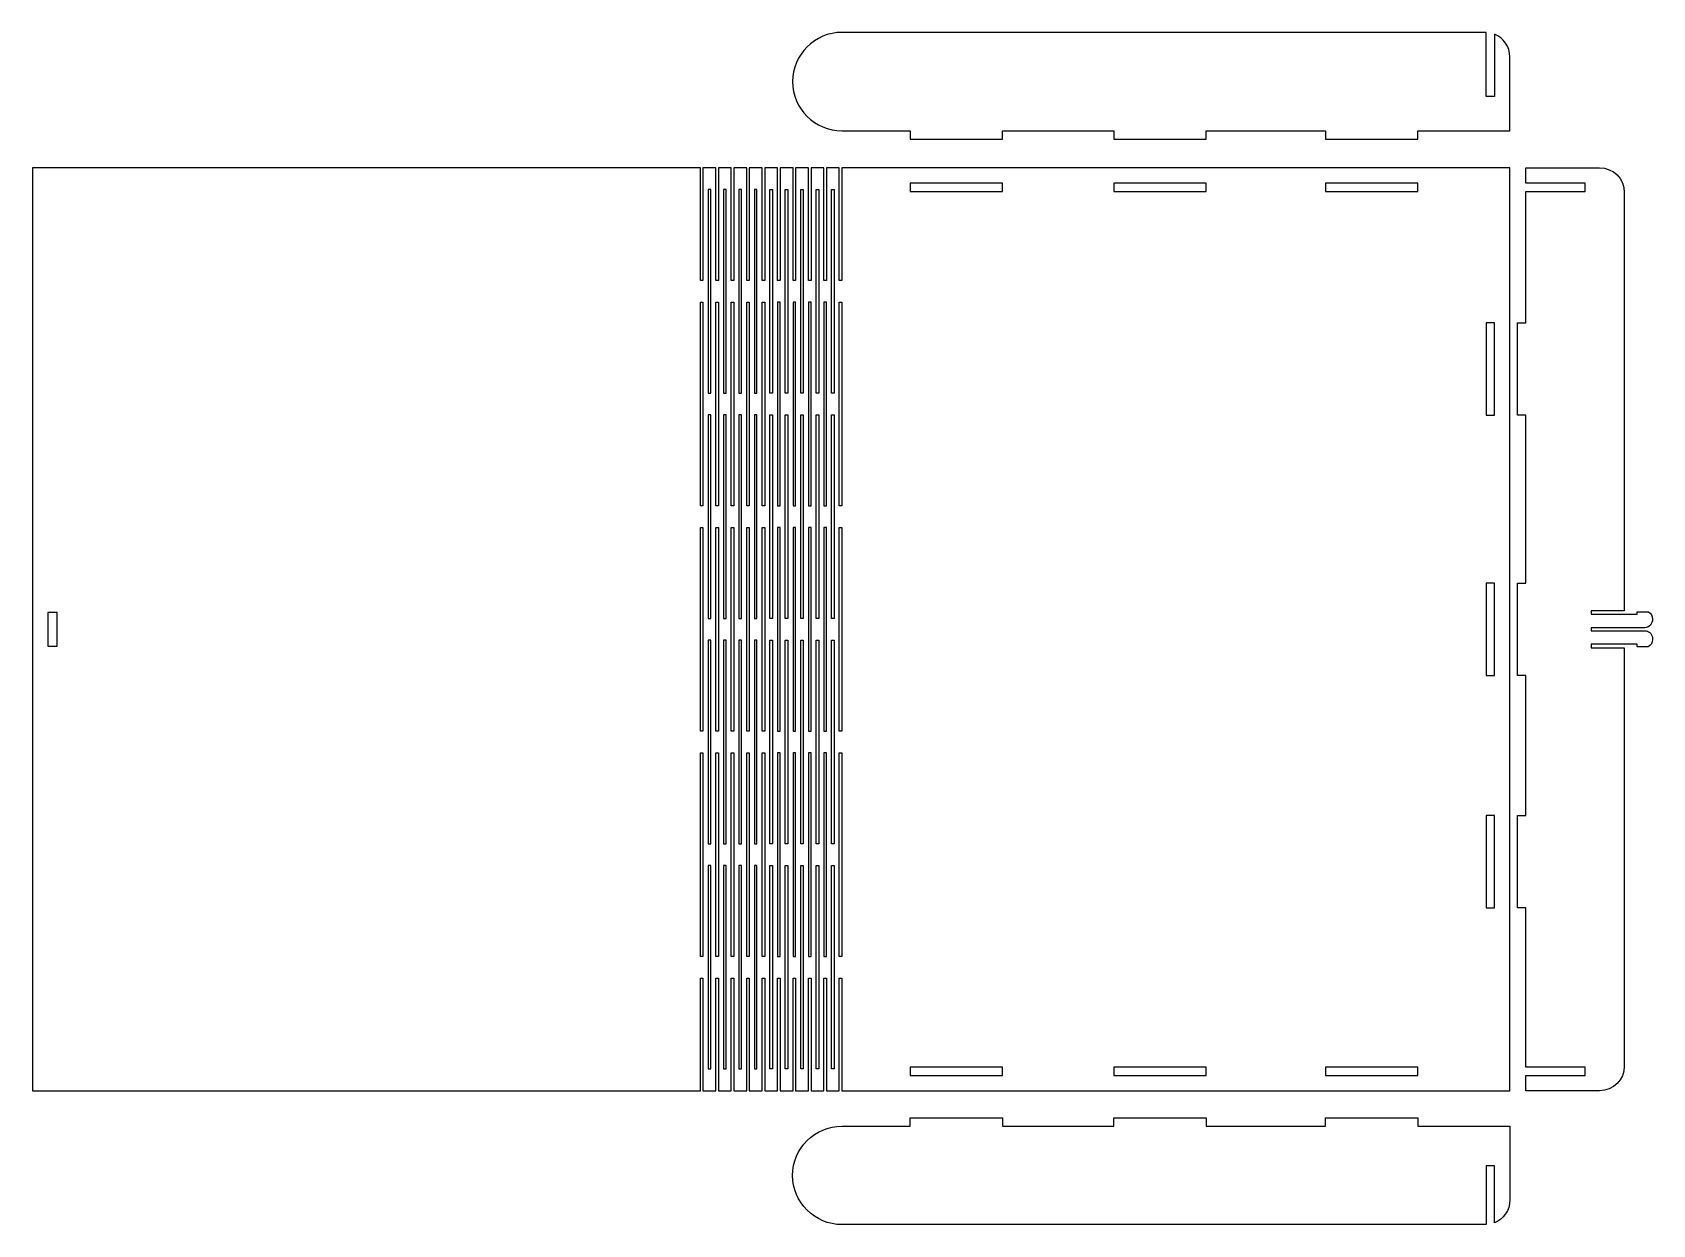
# Model space of a CAD drawing. Header units: millimetres. Extents: x -266 to 260, y -361 to 27.
import ezdxf

# ---------------------------------------------------------------- set-up
doc = ezdxf.new("R2010")
doc.units = ezdxf.units.MM
doc.header["$MEASUREMENT"] = 0
doc.layers.add('Layer 1', color=7, linetype='Continuous')

msp = doc.modelspace()

# ---------------------------------------------------------------- linework, layer by layer
at = {"layer": 'Layer 1', "color": 8}
for points, knots in [([(127.5072, -5.2196), (127.5072, -5.2196), (114.9305, -5.2196), (114.9305, -5.2196), (114.9305, -5.2196), (114.9305, -5.2196), (114.9305, -7.9196), (114.9305, -7.9196), (114.9305, -7.9196), (114.9305, -7.9196), (84.9305, -7.9196), (84.9305, -7.9196), (84.9305, -7.9196), (84.9305, -7.9196), (84.9305, -5.2196), (84.9305, -5.2196), (84.9305, -5.2196), (84.9305, -5.2196), (48.8338, -5.2196), (48.8338, -5.2196), (48.8338, -5.2196), (48.8338, -5.2196), (48.8338, -7.9196), (48.8338, -7.9196), (48.8338, -7.9196), (48.8338, -7.9196), (18.8338, -7.9196), (18.8338, -7.9196), (18.8338, -7.9196), (18.8338, -7.9196), (18.8338, -5.2196), (18.8338, -5.2196), (18.8338, -5.2196), (18.8338, -5.2196), (-3.3895, -5.2196), (-3.3895, -5.2196), (-3.3895, -5.2196), (-12.1895, -5.2196), (-19.3895, 1.9804), (-19.3895, 10.7804), (-19.3895, 10.7804), (-19.3895, 10.7804), (-19.3895, 10.7804), (-19.3895, 10.7804), (-19.3895, 10.7804), (-19.3895, 19.5804), (-12.1895, 26.7804), (-3.3895, 26.7804), (-3.3895, 26.7804), (-3.3895, 26.7804), (127.5072, 26.7804), (127.5072, 26.7804), (127.5072, 26.7804), (127.5072, 26.7804), (205.622, 26.7804), (205.622, 26.7804), (205.622, 26.7804), (205.7225, 26.7804), (205.8224, 26.7779), (205.922, 26.7742), (205.922, 26.7742), (205.922, 26.7742), (205.922, 5.952), (205.922, 5.952), (205.922, 5.952), (205.922, 5.952), (208.622, 5.952), (208.622, 5.952), (208.622, 5.952), (208.622, 5.952), (208.622, 26.1928), (208.622, 26.1928), (208.622, 26.1928), (211.5468, 24.9998), (213.622, 22.1209), (213.622, 18.7805), (213.622, 18.7805), (213.622, 18.7805), (213.622, -5.2196), (213.622, -5.2196), (213.622, -5.2196), (213.622, -5.2196), (183.7223, -5.2196), (183.7223, -5.2196), (183.7223, -5.2196), (183.7223, -5.2196), (183.7223, -7.9196), (183.7223, -7.9196), (183.7223, -7.9196), (183.7223, -7.9196), (153.7223, -7.9196), (153.7223, -7.9196), (153.7223, -7.9196), (153.7223, -7.9196), (153.7223, -5.2196), (153.7223, -5.2196), (153.7223, -5.2196), (153.7223, -5.2196), (127.5072, -5.2196), (127.5072, -5.2196)], [0, 0, 0, 0, 0.03846154, 0.03846154, 0.03846154, 0.03846154, 0.07692308, 0.07692308, 0.07692308, 0.07692308, 0.11538462, 0.11538462, 0.11538462, 0.11538462, 0.15384615, 0.15384615, 0.15384615, 0.15384615, 0.19230769, 0.19230769, 0.19230769, 0.19230769, 0.23076923, 0.23076923, 0.23076923, 0.23076923, 0.26923077, 0.26923077, 0.26923077, 0.26923077, 0.30769231, 0.30769231, 0.30769231, 0.30769231, 0.34615385, 0.34615385, 0.34615385, 0.34615385, 0.38461538, 0.38461538, 0.38461538, 0.38461538, 0.42307692, 0.42307692, 0.42307692, 0.42307692, 0.46153846, 0.46153846, 0.46153846, 0.46153846, 0.5, 0.5, 0.5, 0.5, 0.53846154, 0.53846154, 0.53846154, 0.53846154, 0.57692308, 0.57692308, 0.57692308, 0.57692308, 0.61538462, 0.61538462, 0.61538462, 0.61538462, 0.65384615, 0.65384615, 0.65384615, 0.65384615, 0.69230769, 0.69230769, 0.69230769, 0.69230769, 0.73076923, 0.73076923, 0.73076923, 0.73076923, 0.76923077, 0.76923077, 0.76923077, 0.76923077, 0.80769231, 0.80769231, 0.80769231, 0.80769231, 0.84615385, 0.84615385, 0.84615385, 0.84615385, 0.88461538, 0.88461538, 0.88461538, 0.88461538, 0.92307692, 0.92307692, 0.92307692, 0.92307692, 1, 1, 1, 1]), ([(-53.0447, -17.2196), (-53.0447, -17.2196), (-49.3665, -17.2196), (-49.3665, -17.2196), (-49.3665, -17.2196), (-49.3665, -17.2196), (-49.3665, -20.4115), (-49.3665, -20.4115), (-49.3665, -20.4115), (-49.3665, -20.4115), (-49.3665, -50.1982), (-49.3665, -50.1982), (-49.3665, -50.1982), (-49.3665, -50.1982), (-49.3665, -53.3902), (-49.3665, -53.3902), (-49.3665, -53.3902), (-49.3665, -53.3902), (-49.3665, -53.8283), (-49.3665, -53.8283), (-49.3665, -53.8283), (-49.3665, -53.8283), (-48.5306, -53.8283), (-48.5306, -53.8283), (-48.5306, -53.8283), (-48.5306, -53.8283), (-48.5306, -17.2196), (-48.5306, -17.2196), (-48.5306, -17.2196), (-48.5306, -17.2196), (-46.8587, -17.2196), (-46.8587, -17.2196), (-46.8587, -17.2196), (-46.8587, -17.2196), (-46.0227, -17.2196), (-46.0227, -17.2196), (-46.0227, -17.2196), (-46.0227, -17.2196), (-44.3507, -17.2196), (-44.3507, -17.2196), (-44.3507, -17.2196), (-44.3507, -17.2196), (-44.3507, -24.306), (-44.3507, -24.306), (-44.3507, -24.306), (-44.3507, -24.306), (-44.3507, -53.8283), (-44.3507, -53.8283), (-44.3507, -53.8283), (-44.3507, -53.8283), (-43.5149, -53.8283), (-43.5149, -53.8283), (-43.5149, -53.8283), (-43.5149, -53.8283), (-43.5149, -24.306), (-43.5149, -24.306), (-43.5149, -24.306), (-43.5149, -24.306), (-43.5149, -17.2196), (-43.5149, -17.2196), (-43.5149, -17.2196), (-43.5149, -17.2196), (-41.843, -17.2196), (-41.843, -17.2196), (-41.843, -17.2196), (-41.843, -17.2196), (-41.007, -17.2196), (-41.007, -17.2196), (-41.007, -17.2196), (-41.007, -17.2196), (-39.3352, -17.2196), (-39.3352, -17.2196), (-39.3352, -17.2196), (-39.3352, -17.2196), (-39.3352, -24.306), (-39.3352, -24.306), (-39.3352, -24.306), (-39.3352, -24.306), (-39.3352, -53.8283), (-39.3352, -53.8283), (-39.3352, -53.8283), (-39.3352, -53.8283), (-38.4992, -53.8283), (-38.4992, -53.8283), (-38.4992, -53.8283), (-38.4992, -53.8283), (-38.4992, -24.306), (-38.4992, -24.306), (-38.4992, -24.306), (-38.4992, -24.306), (-38.4992, -17.2196), (-38.4992, -17.2196), (-38.4992, -17.2196), (-38.4992, -17.2196), (-36.8273, -17.2196), (-36.8273, -17.2196), (-36.8273, -17.2196), (-36.8273, -17.2196), (-35.9915, -17.2196), (-35.9915, -17.2196), (-35.9915, -17.2196), (-35.9915, -17.2196), (-34.3195, -17.2196), (-34.3195, -17.2196), (-34.3195, -17.2196), (-34.3195, -17.2196), (-34.3195, -24.306), (-34.3195, -24.306), (-34.3195, -24.306), (-34.3195, -24.306), (-34.3195, -53.8283), (-34.3195, -53.8283), (-34.3195, -53.8283), (-34.3195, -53.8283), (-33.4835, -53.8283), (-33.4835, -53.8283), (-33.4835, -53.8283), (-33.4835, -53.8283), (-33.4835, -24.306), (-33.4835, -24.306), (-33.4835, -24.306), (-33.4835, -24.306), (-33.4835, -17.2196), (-33.4835, -17.2196), (-33.4835, -17.2196), (-33.4835, -17.2196), (-31.8116, -17.2196), (-31.8116, -17.2196), (-31.8116, -17.2196), (-31.8116, -17.2196), (-30.9757, -17.2196), (-30.9757, -17.2196), (-30.9757, -17.2196), (-30.9757, -17.2196), (-29.3038, -17.2196), (-29.3038, -17.2196), (-29.3038, -17.2196), (-29.3038, -17.2196), (-29.3038, -24.306), (-29.3038, -24.306), (-29.3038, -24.306), (-29.3038, -24.306), (-29.3038, -53.8283), (-29.3038, -53.8283), (-29.3038, -53.8283), (-29.3038, -53.8283), (-28.4679, -53.8283), (-28.4679, -53.8283), (-28.4679, -53.8283), (-28.4679, -53.8283), (-28.4679, -24.306), (-28.4679, -24.306), (-28.4679, -24.306), (-28.4679, -24.306), (-28.4679, -17.2196), (-28.4679, -17.2196), (-28.4679, -17.2196), (-28.4679, -17.2196), (-26.7961, -17.2196), (-26.7961, -17.2196), (-26.7961, -17.2196), (-26.7961, -17.2196), (-25.96, -17.2196), (-25.96, -17.2196), (-25.96, -17.2196), (-25.96, -17.2196), (-24.2881, -17.2196), (-24.2881, -17.2196), (-24.2881, -17.2196), (-24.2881, -17.2196), (-24.2881, -24.306), (-24.2881, -24.306), (-24.2881, -24.306), (-24.2881, -24.306), (-24.2881, -53.8283), (-24.2881, -53.8283), (-24.2881, -53.8283), (-24.2881, -53.8283), (-23.4522, -53.8283), (-23.4522, -53.8283), (-23.4522, -53.8283), (-23.4522, -53.8283), (-23.4522, -24.306), (-23.4522, -24.306), (-23.4522, -24.306), (-23.4522, -24.306), (-23.4522, -17.2196), (-23.4522, -17.2196), (-23.4522, -17.2196), (-23.4522, -17.2196), (-21.7803, -17.2196), (-21.7803, -17.2196), (-21.7803, -17.2196), (-21.7803, -17.2196), (-20.9444, -17.2196), (-20.9444, -17.2196), (-20.9444, -17.2196), (-20.9444, -17.2196), (-19.2725, -17.2196), (-19.2725, -17.2196), (-19.2725, -17.2196), (-19.2725, -17.2196), (-19.2725, -24.306), (-19.2725, -24.306), (-19.2725, -24.306), (-19.2725, -24.306), (-19.2725, -53.8283), (-19.2725, -53.8283), (-19.2725, -53.8283), (-19.2725, -53.8283), (-18.4365, -53.8283), (-18.4365, -53.8283), (-18.4365, -53.8283), (-18.4365, -53.8283), (-18.4365, -24.306), (-18.4365, -24.306), (-18.4365, -24.306), (-18.4365, -24.306), (-18.4365, -17.2196), (-18.4365, -17.2196), (-18.4365, -17.2196), (-18.4365, -17.2196), (-16.7646, -17.2196), (-16.7646, -17.2196), (-16.7646, -17.2196), (-16.7646, -17.2196), (-15.9287, -17.2196), (-15.9287, -17.2196), (-15.9287, -17.2196), (-15.9287, -17.2196), (-14.2568, -17.2196), (-14.2568, -17.2196), (-14.2568, -17.2196), (-14.2568, -17.2196), (-14.2568, -24.306), (-14.2568, -24.306), (-14.2568, -24.306), (-14.2568, -24.306), (-14.2568, -53.8283), (-14.2568, -53.8283), (-14.2568, -53.8283), (-14.2568, -53.8283), (-13.4208, -53.8283), (-13.4208, -53.8283), (-13.4208, -53.8283), (-13.4208, -53.8283), (-13.4208, -24.306), (-13.4208, -24.306), (-13.4208, -24.306), (-13.4208, -24.306), (-13.4208, -17.2196), (-13.4208, -17.2196), (-13.4208, -17.2196), (-13.4208, -17.2196), (-11.749, -17.2196), (-11.749, -17.2196), (-11.749, -17.2196), (-11.749, -17.2196), (-10.913, -17.2196), (-10.913, -17.2196), (-10.913, -17.2196), (-10.913, -17.2196), (-9.2411, -17.2196), (-9.2411, -17.2196), (-9.2411, -17.2196), (-9.2411, -17.2196), (-9.2411, -24.306), (-9.2411, -24.306), (-9.2411, -24.306), (-9.2411, -24.306), (-9.2411, -53.8283), (-9.2411, -53.8283), (-9.2411, -53.8283), (-9.2411, -53.8283), (-8.4053, -53.8283), (-8.4053, -53.8283), (-8.4053, -53.8283), (-8.4053, -53.8283), (-8.4053, -24.306), (-8.4053, -24.306), (-8.4053, -24.306), (-8.4053, -24.306), (-8.4053, -17.2196), (-8.4053, -17.2196), (-8.4053, -17.2196), (-8.4053, -17.2196), (-6.7333, -17.2196), (-6.7333, -17.2196), (-6.7333, -17.2196), (-6.7333, -17.2196), (-5.8973, -17.2196), (-5.8973, -17.2196), (-5.8973, -17.2196), (-5.8973, -17.2196), (-4.2254, -17.2196), (-4.2254, -17.2196), (-4.2254, -17.2196), (-4.2254, -17.2196), (-4.2254, -53.8283), (-4.2254, -53.8283), (-4.2254, -53.8283), (-4.2254, -53.8283), (-3.3895, -53.8283), (-3.3895, -53.8283), (-3.3895, -53.8283), (-3.3895, -53.8283), (-3.3895, -53.3902), (-3.3895, -53.3902), (-3.3895, -53.3902), (-3.3895, -53.3902), (-3.3895, -50.1982), (-3.3895, -50.1982), (-3.3895, -50.1982), (-3.3895, -50.1982), (-3.3895, -20.4115), (-3.3895, -20.4115), (-3.3895, -20.4115), (-3.3895, -20.4115), (-3.3895, -17.2196), (-3.3895, -17.2196), (-3.3895, -17.2196), (-3.3895, -17.2196), (0.2887, -17.2196), (0.2887, -17.2196), (0.2887, -17.2196), (0.2887, -17.2196), (213.622, -17.2196), (213.622, -17.2196), (213.622, -17.2196), (213.622, -17.2196), (213.622, -317.2196), (213.622, -317.2196), (213.622, -317.2196), (213.622, -317.2196), (0.2887, -317.2196), (0.2887, -317.2196), (0.2887, -317.2196), (0.2887, -317.2196), (-3.3895, -317.2196), (-3.3895, -317.2196), (-3.3895, -317.2196), (-3.3895, -317.2196), (-3.3895, -314.0277), (-3.3895, -314.0277), (-3.3895, -314.0277), (-3.3895, -314.0277), (-3.3895, -284.241), (-3.3895, -284.241), (-3.3895, -284.241), (-3.3895, -284.241), (-3.3895, -281.049), (-3.3895, -281.049), (-3.3895, -281.049), (-3.3895, -281.049), (-3.3895, -280.611), (-3.3895, -280.611), (-3.3895, -280.611), (-3.3895, -280.611), (-4.2254, -280.611), (-4.2254, -280.611), (-4.2254, -280.611), (-4.2254, -280.611), (-4.2254, -317.2196), (-4.2254, -317.2196), (-4.2254, -317.2196), (-4.2254, -317.2196), (-8.4053, -317.2196), (-8.4053, -317.2196), (-8.4053, -317.2196), (-8.4053, -317.2196), (-8.4053, -280.611), (-8.4053, -280.611), (-8.4053, -280.611), (-8.4053, -280.611), (-9.2411, -280.611), (-9.2411, -280.611), (-9.2411, -280.611), (-9.2411, -280.611), (-9.2411, -317.2196), (-9.2411, -317.2196), (-9.2411, -317.2196), (-9.2411, -317.2196), (-13.4208, -317.2196), (-13.4208, -317.2196), (-13.4208, -317.2196), (-13.4208, -317.2196), (-13.4208, -280.611), (-13.4208, -280.611), (-13.4208, -280.611), (-13.4208, -280.611), (-14.2568, -280.611), (-14.2568, -280.611), (-14.2568, -280.611), (-14.2568, -280.611), (-14.2568, -317.2196), (-14.2568, -317.2196), (-14.2568, -317.2196), (-14.2568, -317.2196), (-18.4365, -317.2196), (-18.4365, -317.2196), (-18.4365, -317.2196), (-18.4365, -317.2196), (-18.4365, -280.611), (-18.4365, -280.611), (-18.4365, -280.611), (-18.4365, -280.611), (-19.2725, -280.611), (-19.2725, -280.611), (-19.2725, -280.611), (-19.2725, -280.611), (-19.2725, -317.2196), (-19.2725, -317.2196), (-19.2725, -317.2196), (-19.2725, -317.2196), (-23.4522, -317.2196), (-23.4522, -317.2196), (-23.4522, -317.2196), (-23.4522, -317.2196), (-23.4522, -280.611), (-23.4522, -280.611), (-23.4522, -280.611), (-23.4522, -280.611), (-24.2881, -280.611), (-24.2881, -280.611), (-24.2881, -280.611), (-24.2881, -280.611), (-24.2881, -317.2196), (-24.2881, -317.2196), (-24.2881, -317.2196), (-24.2881, -317.2196), (-25.96, -317.2196), (-25.96, -317.2196), (-25.96, -317.2196), (-25.96, -317.2196), (-26.7961, -317.2196), (-26.7961, -317.2196), (-26.7961, -317.2196), (-26.7961, -317.2196), (-28.4679, -317.2196), (-28.4679, -317.2196), (-28.4679, -317.2196), (-28.4679, -317.2196), (-28.4679, -280.611), (-28.4679, -280.611), (-28.4679, -280.611), (-28.4679, -280.611), (-29.3038, -280.611), (-29.3038, -280.611), (-29.3038, -280.611), (-29.3038, -280.611), (-29.3038, -317.2196), (-29.3038, -317.2196), (-29.3038, -317.2196), (-29.3038, -317.2196), (-33.4835, -317.2196), (-33.4835, -317.2196), (-33.4835, -317.2196), (-33.4835, -317.2196), (-33.4835, -280.611), (-33.4835, -280.611), (-33.4835, -280.611), (-33.4835, -280.611), (-34.3195, -280.611), (-34.3195, -280.611), (-34.3195, -280.611), (-34.3195, -280.611), (-34.3195, -317.2196), (-34.3195, -317.2196), (-34.3195, -317.2196), (-34.3195, -317.2196), (-38.4992, -317.2196), (-38.4992, -317.2196), (-38.4992, -317.2196), (-38.4992, -317.2196), (-38.4992, -280.611), (-38.4992, -280.611), (-38.4992, -280.611), (-38.4992, -280.611), (-39.3352, -280.611), (-39.3352, -280.611), (-39.3352, -280.611), (-39.3352, -280.611), (-39.3352, -317.2196), (-39.3352, -317.2196), (-39.3352, -317.2196), (-39.3352, -317.2196), (-43.5149, -317.2196), (-43.5149, -317.2196), (-43.5149, -317.2196), (-43.5149, -317.2196), (-43.5149, -280.611), (-43.5149, -280.611), (-43.5149, -280.611), (-43.5149, -280.611), (-44.3507, -280.611), (-44.3507, -280.611), (-44.3507, -280.611), (-44.3507, -280.611), (-44.3507, -317.2196), (-44.3507, -317.2196), (-44.3507, -317.2196), (-44.3507, -317.2196), (-48.5306, -317.2196), (-48.5306, -317.2196), (-48.5306, -317.2196), (-48.5306, -317.2196), (-48.5306, -280.611), (-48.5306, -280.611), (-48.5306, -280.611), (-48.5306, -280.611), (-49.3665, -280.611), (-49.3665, -280.611), (-49.3665, -280.611), (-49.3665, -280.611), (-49.3665, -281.049), (-49.3665, -281.049), (-49.3665, -281.049), (-49.3665, -281.049), (-49.3665, -284.241), (-49.3665, -284.241), (-49.3665, -284.241), (-49.3665, -284.241), (-49.3665, -314.0277), (-49.3665, -314.0277), (-49.3665, -314.0277), (-49.3665, -314.0277), (-49.3665, -317.2196), (-49.3665, -317.2196), (-49.3665, -317.2196), (-49.3665, -317.2196), (-53.0447, -317.2196), (-53.0447, -317.2196), (-53.0447, -317.2196), (-53.0447, -317.2196), (-266.378, -317.2196), (-266.378, -317.2196), (-266.378, -317.2196), (-266.378, -317.2196), (-266.378, -17.2196), (-266.378, -17.2196), (-266.378, -17.2196), (-266.378, -17.2196), (-53.0447, -17.2196), (-53.0447, -17.2196)], [0, 0, 0, 0, 0.00729927, 0.00729927, 0.00729927, 0.00729927, 0.01459854, 0.01459854, 0.01459854, 0.01459854, 0.02189781, 0.02189781, 0.02189781, 0.02189781, 0.02919708, 0.02919708, 0.02919708, 0.02919708, 0.03649635, 0.03649635, 0.03649635, 0.03649635, 0.04379562, 0.04379562, 0.04379562, 0.04379562, 0.05109489, 0.05109489, 0.05109489, 0.05109489, 0.05839416, 0.05839416, 0.05839416, 0.05839416, 0.06569343, 0.06569343, 0.06569343, 0.06569343, 0.0729927, 0.0729927, 0.0729927, 0.0729927, 0.08029197, 0.08029197, 0.08029197, 0.08029197, 0.08759124, 0.08759124, 0.08759124, 0.08759124, 0.09489051, 0.09489051, 0.09489051, 0.09489051, 0.10218978, 0.10218978, 0.10218978, 0.10218978, 0.10948905, 0.10948905, 0.10948905, 0.10948905, 0.11678832, 0.11678832, 0.11678832, 0.11678832, 0.12408759, 0.12408759, 0.12408759, 0.12408759, 0.13138686, 0.13138686, 0.13138686, 0.13138686, 0.13868613, 0.13868613, 0.13868613, 0.13868613, 0.1459854, 0.1459854, 0.1459854, 0.1459854, 0.15328467, 0.15328467, 0.15328467, 0.15328467, 0.16058394, 0.16058394, 0.16058394, 0.16058394, 0.16788321, 0.16788321, 0.16788321, 0.16788321, 0.17518248, 0.17518248, 0.17518248, 0.17518248, 0.18248175, 0.18248175, 0.18248175, 0.18248175, 0.18978102, 0.18978102, 0.18978102, 0.18978102, 0.19708029, 0.19708029, 0.19708029, 0.19708029, 0.20437956, 0.20437956, 0.20437956, 0.20437956, 0.21167883, 0.21167883, 0.21167883, 0.21167883, 0.2189781, 0.2189781, 0.2189781, 0.2189781, 0.22627737, 0.22627737, 0.22627737, 0.22627737, 0.23357664, 0.23357664, 0.23357664, 0.23357664, 0.24087591, 0.24087591, 0.24087591, 0.24087591, 0.24817518, 0.24817518, 0.24817518, 0.24817518, 0.25547445, 0.25547445, 0.25547445, 0.25547445, 0.26277372, 0.26277372, 0.26277372, 0.26277372, 0.27007299, 0.27007299, 0.27007299, 0.27007299, 0.27737226, 0.27737226, 0.27737226, 0.27737226, 0.28467153, 0.28467153, 0.28467153, 0.28467153, 0.2919708, 0.2919708, 0.2919708, 0.2919708, 0.29927007, 0.29927007, 0.29927007, 0.29927007, 0.30656934, 0.30656934, 0.30656934, 0.30656934, 0.31386861, 0.31386861, 0.31386861, 0.31386861, 0.32116788, 0.32116788, 0.32116788, 0.32116788, 0.32846715, 0.32846715, 0.32846715, 0.32846715, 0.33576642, 0.33576642, 0.33576642, 0.33576642, 0.34306569, 0.34306569, 0.34306569, 0.34306569, 0.35036496, 0.35036496, 0.35036496, 0.35036496, 0.35766423, 0.35766423, 0.35766423, 0.35766423, 0.3649635, 0.3649635, 0.3649635, 0.3649635, 0.37226277, 0.37226277, 0.37226277, 0.37226277, 0.37956204, 0.37956204, 0.37956204, 0.37956204, 0.38686131, 0.38686131, 0.38686131, 0.38686131, 0.39416058, 0.39416058, 0.39416058, 0.39416058, 0.40145985, 0.40145985, 0.40145985, 0.40145985, 0.40875912, 0.40875912, 0.40875912, 0.40875912, 0.41605839, 0.41605839, 0.41605839, 0.41605839, 0.42335766, 0.42335766, 0.42335766, 0.42335766, 0.43065693, 0.43065693, 0.43065693, 0.43065693, 0.4379562, 0.4379562, 0.4379562, 0.4379562, 0.44525547, 0.44525547, 0.44525547, 0.44525547, 0.45255474, 0.45255474, 0.45255474, 0.45255474, 0.45985401, 0.45985401, 0.45985401, 0.45985401, 0.46715328, 0.46715328, 0.46715328, 0.46715328, 0.47445255, 0.47445255, 0.47445255, 0.47445255, 0.48175182, 0.48175182, 0.48175182, 0.48175182, 0.48905109, 0.48905109, 0.48905109, 0.48905109, 0.49635036, 0.49635036, 0.49635036, 0.49635036, 0.50364964, 0.50364964, 0.50364964, 0.50364964, 0.51094891, 0.51094891, 0.51094891, 0.51094891, 0.51824818, 0.51824818, 0.51824818, 0.51824818, 0.52554745, 0.52554745, 0.52554745, 0.52554745, 0.53284672, 0.53284672, 0.53284672, 0.53284672, 0.54014599, 0.54014599, 0.54014599, 0.54014599, 0.54744526, 0.54744526, 0.54744526, 0.54744526, 0.55474453, 0.55474453, 0.55474453, 0.55474453, 0.5620438, 0.5620438, 0.5620438, 0.5620438, 0.56934307, 0.56934307, 0.56934307, 0.56934307, 0.57664234, 0.57664234, 0.57664234, 0.57664234, 0.58394161, 0.58394161, 0.58394161, 0.58394161, 0.59124088, 0.59124088, 0.59124088, 0.59124088, 0.59854015, 0.59854015, 0.59854015, 0.59854015, 0.60583942, 0.60583942, 0.60583942, 0.60583942, 0.61313869, 0.61313869, 0.61313869, 0.61313869, 0.62043796, 0.62043796, 0.62043796, 0.62043796, 0.62773723, 0.62773723, 0.62773723, 0.62773723, 0.6350365, 0.6350365, 0.6350365, 0.6350365, 0.64233577, 0.64233577, 0.64233577, 0.64233577, 0.64963504, 0.64963504, 0.64963504, 0.64963504, 0.65693431, 0.65693431, 0.65693431, 0.65693431, 0.66423358, 0.66423358, 0.66423358, 0.66423358, 0.67153285, 0.67153285, 0.67153285, 0.67153285, 0.67883212, 0.67883212, 0.67883212, 0.67883212, 0.68613139, 0.68613139, 0.68613139, 0.68613139, 0.69343066, 0.69343066, 0.69343066, 0.69343066, 0.70072993, 0.70072993, 0.70072993, 0.70072993, 0.7080292, 0.7080292, 0.7080292, 0.7080292, 0.71532847, 0.71532847, 0.71532847, 0.71532847, 0.72262774, 0.72262774, 0.72262774, 0.72262774, 0.72992701, 0.72992701, 0.72992701, 0.72992701, 0.73722628, 0.73722628, 0.73722628, 0.73722628, 0.74452555, 0.74452555, 0.74452555, 0.74452555, 0.75182482, 0.75182482, 0.75182482, 0.75182482, 0.75912409, 0.75912409, 0.75912409, 0.75912409, 0.76642336, 0.76642336, 0.76642336, 0.76642336, 0.77372263, 0.77372263, 0.77372263, 0.77372263, 0.7810219, 0.7810219, 0.7810219, 0.7810219, 0.78832117, 0.78832117, 0.78832117, 0.78832117, 0.79562044, 0.79562044, 0.79562044, 0.79562044, 0.80291971, 0.80291971, 0.80291971, 0.80291971, 0.81021898, 0.81021898, 0.81021898, 0.81021898, 0.81751825, 0.81751825, 0.81751825, 0.81751825, 0.82481752, 0.82481752, 0.82481752, 0.82481752, 0.83211679, 0.83211679, 0.83211679, 0.83211679, 0.83941606, 0.83941606, 0.83941606, 0.83941606, 0.84671533, 0.84671533, 0.84671533, 0.84671533, 0.8540146, 0.8540146, 0.8540146, 0.8540146, 0.86131387, 0.86131387, 0.86131387, 0.86131387, 0.86861314, 0.86861314, 0.86861314, 0.86861314, 0.87591241, 0.87591241, 0.87591241, 0.87591241, 0.88321168, 0.88321168, 0.88321168, 0.88321168, 0.89051095, 0.89051095, 0.89051095, 0.89051095, 0.89781022, 0.89781022, 0.89781022, 0.89781022, 0.90510949, 0.90510949, 0.90510949, 0.90510949, 0.91240876, 0.91240876, 0.91240876, 0.91240876, 0.91970803, 0.91970803, 0.91970803, 0.91970803, 0.9270073, 0.9270073, 0.9270073, 0.9270073, 0.93430657, 0.93430657, 0.93430657, 0.93430657, 0.94160584, 0.94160584, 0.94160584, 0.94160584, 0.94890511, 0.94890511, 0.94890511, 0.94890511, 0.95620438, 0.95620438, 0.95620438, 0.95620438, 0.96350365, 0.96350365, 0.96350365, 0.96350365, 0.97080292, 0.97080292, 0.97080292, 0.97080292, 0.97810219, 0.97810219, 0.97810219, 0.97810219, 0.98540146, 0.98540146, 0.98540146, 0.98540146, 1, 1, 1, 1]), ([(242.7882, -17.2196), (242.7882, -17.2196), (218.7882, -17.2196), (218.7882, -17.2196), (218.7882, -17.2196), (218.7882, -17.2196), (218.7882, -22.2196), (218.7882, -22.2196), (218.7882, -22.2196), (218.7882, -22.2196), (238.1197, -22.2196), (238.1197, -22.2196), (238.1197, -22.2196), (238.1197, -22.2196), (238.1197, -24.9196), (238.1197, -24.9196), (238.1197, -24.9196), (238.1197, -24.9196), (218.7882, -24.9196), (218.7882, -24.9196), (218.7882, -24.9196), (218.7882, -24.9196), (218.7882, -67.6053), (218.7882, -67.6053), (218.7882, -67.6053), (218.7882, -67.6053), (216.0882, -67.6053), (216.0882, -67.6053), (216.0882, -67.6053), (216.0882, -67.6053), (216.0882, -97.6053), (216.0882, -97.6053), (216.0882, -97.6053), (216.0882, -97.6053), (218.7882, -97.6053), (218.7882, -97.6053), (218.7882, -97.6053), (218.7882, -97.6053), (218.7882, -152.1971), (218.7882, -152.1971), (218.7882, -152.1971), (218.7882, -152.1971), (216.0882, -152.1971), (216.0882, -152.1971), (216.0882, -152.1971), (216.0882, -152.1971), (216.0882, -182.1971), (216.0882, -182.1971), (216.0882, -182.1971), (216.0882, -182.1971), (218.7882, -182.1971), (218.7882, -182.1971), (218.7882, -182.1971), (218.7882, -182.1971), (218.7882, -227.7938), (218.7882, -227.7938), (218.7882, -227.7938), (218.7882, -227.7938), (216.0882, -227.7938), (216.0882, -227.7938), (216.0882, -227.7938), (216.0882, -227.7938), (216.0882, -257.7938), (216.0882, -257.7938), (216.0882, -257.7938), (216.0882, -257.7938), (218.7882, -257.7938), (218.7882, -257.7938), (218.7882, -257.7938), (218.7882, -257.7938), (218.7882, -309.5196), (218.7882, -309.5196), (218.7882, -309.5196), (218.7882, -309.5196), (238.1197, -309.5196), (238.1197, -309.5196), (238.1197, -309.5196), (238.1197, -309.5196), (238.1197, -312.2196), (238.1197, -312.2196), (238.1197, -312.2196), (238.1197, -312.2196), (218.7882, -312.2196), (218.7882, -312.2196), (218.7882, -312.2196), (218.7882, -312.2196), (218.7882, -317.2196), (218.7882, -317.2196), (218.7882, -317.2196), (218.7882, -317.2196), (242.7882, -317.2196), (242.7882, -317.2196), (242.7882, -317.2196), (247.1882, -317.2196), (250.7882, -313.6196), (250.7882, -309.2196), (250.7882, -309.2196), (250.7882, -309.2196), (250.7882, -173.2196), (250.7882, -173.2196), (250.7882, -173.2196), (250.7882, -173.2196), (239.9882, -173.2196), (239.9882, -173.2196), (239.9882, -173.2196), (239.9882, -173.2196), (239.9882, -172.2196), (239.9882, -172.2196), (239.9882, -172.2196), (239.9882, -172.2196), (239.9882, -172.1131), (239.9882, -172.1131), (239.9882, -172.1131), (239.9882, -172.1131), (250.7882, -172.1131), (250.7882, -172.1131), (250.7882, -172.1131), (250.7882, -172.1131), (254.9882, -172.1131), (254.9882, -172.1131), (254.9882, -172.1131), (254.9882, -172.1131), (254.9882, -172.969), (254.9882, -172.969), (254.9882, -172.969), (254.9882, -172.969), (258.5249, -172.969), (258.5249, -172.969), (258.5249, -172.969), (259.3863, -172.5311), (259.9882, -171.5664), (259.9882, -170.4535), (259.9882, -170.4535), (259.9882, -170.4535), (259.9882, -170.4533), (259.9882, -170.4533), (259.9882, -170.4533), (259.9882, -169.0754), (259.0656, -167.9245), (257.8701, -167.7196), (257.8701, -167.7196), (257.8701, -167.7196), (239.9882, -167.7196), (239.9882, -167.7196), (239.9882, -167.7196), (239.9882, -167.7196), (239.9882, -166.7196), (239.9882, -166.7196), (239.9882, -166.7196), (239.9882, -166.7196), (250.7882, -166.7196), (250.7882, -166.7196), (250.7882, -166.7196), (250.7882, -166.7196), (257.4883, -166.7196), (257.4883, -166.7196), (257.4883, -166.7196), (258.8633, -166.7196), (259.9882, -165.4815), (259.9882, -163.9682), (259.9882, -163.9682), (259.9882, -163.9682), (259.9882, -163.968), (259.9882, -163.968), (259.9882, -163.968), (259.9882, -162.9008), (259.4286, -161.9704), (258.6165, -161.5147), (258.6165, -161.5147), (258.6165, -161.5147), (254.9882, -161.5147), (254.9882, -161.5147), (254.9882, -161.5147), (254.9882, -161.5147), (254.9882, -162.3172), (254.9882, -162.3172), (254.9882, -162.3172), (254.9882, -162.3172), (250.7882, -162.3172), (250.7882, -162.3172), (250.7882, -162.3172), (250.7882, -162.3172), (239.9882, -162.3172), (239.9882, -162.3172), (239.9882, -162.3172), (239.9882, -162.3172), (239.9882, -162.2196), (239.9882, -162.2196), (239.9882, -162.2196), (239.9882, -162.2196), (239.9882, -161.2489), (239.9882, -161.2489), (239.9882, -161.2489), (239.9882, -161.2489), (239.9882, -161.2196), (239.9882, -161.2196), (239.9882, -161.2196), (239.9882, -161.2196), (250.7882, -161.2196), (250.7882, -161.2196), (250.7882, -161.2196), (250.7882, -161.2196), (250.7882, -25.2196), (250.7882, -25.2196), (250.7882, -25.2196), (250.7882, -20.8196), (247.1882, -17.2196), (242.7882, -17.2196)], [0, 0, 0, 0, 0.01886792, 0.01886792, 0.01886792, 0.01886792, 0.03773585, 0.03773585, 0.03773585, 0.03773585, 0.05660377, 0.05660377, 0.05660377, 0.05660377, 0.0754717, 0.0754717, 0.0754717, 0.0754717, 0.09433962, 0.09433962, 0.09433962, 0.09433962, 0.11320755, 0.11320755, 0.11320755, 0.11320755, 0.13207547, 0.13207547, 0.13207547, 0.13207547, 0.1509434, 0.1509434, 0.1509434, 0.1509434, 0.16981132, 0.16981132, 0.16981132, 0.16981132, 0.18867925, 0.18867925, 0.18867925, 0.18867925, 0.20754717, 0.20754717, 0.20754717, 0.20754717, 0.22641509, 0.22641509, 0.22641509, 0.22641509, 0.24528302, 0.24528302, 0.24528302, 0.24528302, 0.26415094, 0.26415094, 0.26415094, 0.26415094, 0.28301887, 0.28301887, 0.28301887, 0.28301887, 0.30188679, 0.30188679, 0.30188679, 0.30188679, 0.32075472, 0.32075472, 0.32075472, 0.32075472, 0.33962264, 0.33962264, 0.33962264, 0.33962264, 0.35849057, 0.35849057, 0.35849057, 0.35849057, 0.37735849, 0.37735849, 0.37735849, 0.37735849, 0.39622642, 0.39622642, 0.39622642, 0.39622642, 0.41509434, 0.41509434, 0.41509434, 0.41509434, 0.43396226, 0.43396226, 0.43396226, 0.43396226, 0.45283019, 0.45283019, 0.45283019, 0.45283019, 0.47169811, 0.47169811, 0.47169811, 0.47169811, 0.49056604, 0.49056604, 0.49056604, 0.49056604, 0.50943396, 0.50943396, 0.50943396, 0.50943396, 0.52830189, 0.52830189, 0.52830189, 0.52830189, 0.54716981, 0.54716981, 0.54716981, 0.54716981, 0.56603774, 0.56603774, 0.56603774, 0.56603774, 0.58490566, 0.58490566, 0.58490566, 0.58490566, 0.60377358, 0.60377358, 0.60377358, 0.60377358, 0.62264151, 0.62264151, 0.62264151, 0.62264151, 0.64150943, 0.64150943, 0.64150943, 0.64150943, 0.66037736, 0.66037736, 0.66037736, 0.66037736, 0.67924528, 0.67924528, 0.67924528, 0.67924528, 0.69811321, 0.69811321, 0.69811321, 0.69811321, 0.71698113, 0.71698113, 0.71698113, 0.71698113, 0.73584906, 0.73584906, 0.73584906, 0.73584906, 0.75471698, 0.75471698, 0.75471698, 0.75471698, 0.77358491, 0.77358491, 0.77358491, 0.77358491, 0.79245283, 0.79245283, 0.79245283, 0.79245283, 0.81132075, 0.81132075, 0.81132075, 0.81132075, 0.83018868, 0.83018868, 0.83018868, 0.83018868, 0.8490566, 0.8490566, 0.8490566, 0.8490566, 0.86792453, 0.86792453, 0.86792453, 0.86792453, 0.88679245, 0.88679245, 0.88679245, 0.88679245, 0.90566038, 0.90566038, 0.90566038, 0.90566038, 0.9245283, 0.9245283, 0.9245283, 0.9245283, 0.94339623, 0.94339623, 0.94339623, 0.94339623, 0.96226415, 0.96226415, 0.96226415, 0.96226415, 1, 1, 1, 1]), ([(-46.8587, -90.4367), (-46.8587, -90.4367), (-46.8587, -24.306), (-46.8587, -24.306), (-46.8587, -24.306), (-46.8587, -24.306), (-46.0227, -24.306), (-46.0227, -24.306), (-46.0227, -24.306), (-46.0227, -24.306), (-46.0227, -90.4367), (-46.0227, -90.4367), (-46.0227, -90.4367), (-46.0227, -90.4367), (-46.8587, -90.4367), (-46.8587, -90.4367)], [0, 0, 0, 0, 0.2, 0.2, 0.2, 0.2, 0.4, 0.4, 0.4, 0.4, 0.6, 0.6, 0.6, 0.6, 1, 1, 1, 1]), ([(-41.843, -90.4367), (-41.843, -90.4367), (-41.843, -24.306), (-41.843, -24.306), (-41.843, -24.306), (-41.843, -24.306), (-41.007, -24.306), (-41.007, -24.306), (-41.007, -24.306), (-41.007, -24.306), (-41.007, -90.4367), (-41.007, -90.4367), (-41.007, -90.4367), (-41.007, -90.4367), (-41.843, -90.4367), (-41.843, -90.4367)], [0, 0, 0, 0, 0.2, 0.2, 0.2, 0.2, 0.4, 0.4, 0.4, 0.4, 0.6, 0.6, 0.6, 0.6, 1, 1, 1, 1]), ([(-36.8273, -90.4367), (-36.8273, -90.4367), (-36.8273, -24.306), (-36.8273, -24.306), (-36.8273, -24.306), (-36.8273, -24.306), (-35.9915, -24.306), (-35.9915, -24.306), (-35.9915, -24.306), (-35.9915, -24.306), (-35.9915, -90.4367), (-35.9915, -90.4367), (-35.9915, -90.4367), (-35.9915, -90.4367), (-36.8273, -90.4367), (-36.8273, -90.4367)], [0, 0, 0, 0, 0.2, 0.2, 0.2, 0.2, 0.4, 0.4, 0.4, 0.4, 0.6, 0.6, 0.6, 0.6, 1, 1, 1, 1]), ([(-31.8116, -90.4367), (-31.8116, -90.4367), (-31.8116, -24.306), (-31.8116, -24.306), (-31.8116, -24.306), (-31.8116, -24.306), (-30.9757, -24.306), (-30.9757, -24.306), (-30.9757, -24.306), (-30.9757, -24.306), (-30.9757, -90.4367), (-30.9757, -90.4367), (-30.9757, -90.4367), (-30.9757, -90.4367), (-31.8116, -90.4367), (-31.8116, -90.4367)], [0, 0, 0, 0, 0.2, 0.2, 0.2, 0.2, 0.4, 0.4, 0.4, 0.4, 0.6, 0.6, 0.6, 0.6, 1, 1, 1, 1]), ([(-25.96, -24.306), (-25.96, -24.306), (-26.7961, -24.306), (-26.7961, -24.306), (-26.7961, -24.306), (-26.7961, -24.306), (-26.7961, -90.4367), (-26.7961, -90.4367), (-26.7961, -90.4367), (-26.7961, -90.4367), (-25.96, -90.4367), (-25.96, -90.4367), (-25.96, -90.4367), (-25.96, -90.4367), (-25.96, -24.306), (-25.96, -24.306)], [0, 0, 0, 0, 0.2, 0.2, 0.2, 0.2, 0.4, 0.4, 0.4, 0.4, 0.6, 0.6, 0.6, 0.6, 1, 1, 1, 1]), ([(-20.9444, -90.4367), (-20.9444, -90.4367), (-20.9444, -24.306), (-20.9444, -24.306), (-20.9444, -24.306), (-20.9444, -24.306), (-21.7803, -24.306), (-21.7803, -24.306), (-21.7803, -24.306), (-21.7803, -24.306), (-21.7803, -90.4367), (-21.7803, -90.4367), (-21.7803, -90.4367), (-21.7803, -90.4367), (-20.9444, -90.4367), (-20.9444, -90.4367)], [0, 0, 0, 0, 0.2, 0.2, 0.2, 0.2, 0.4, 0.4, 0.4, 0.4, 0.6, 0.6, 0.6, 0.6, 1, 1, 1, 1]), ([(-15.9287, -90.4367), (-15.9287, -90.4367), (-15.9287, -24.306), (-15.9287, -24.306), (-15.9287, -24.306), (-15.9287, -24.306), (-16.7646, -24.306), (-16.7646, -24.306), (-16.7646, -24.306), (-16.7646, -24.306), (-16.7646, -90.4367), (-16.7646, -90.4367), (-16.7646, -90.4367), (-16.7646, -90.4367), (-15.9287, -90.4367), (-15.9287, -90.4367)], [0, 0, 0, 0, 0.2, 0.2, 0.2, 0.2, 0.4, 0.4, 0.4, 0.4, 0.6, 0.6, 0.6, 0.6, 1, 1, 1, 1]), ([(-10.913, -90.4367), (-10.913, -90.4367), (-10.913, -24.306), (-10.913, -24.306), (-10.913, -24.306), (-10.913, -24.306), (-11.749, -24.306), (-11.749, -24.306), (-11.749, -24.306), (-11.749, -24.306), (-11.749, -90.4367), (-11.749, -90.4367), (-11.749, -90.4367), (-11.749, -90.4367), (-10.913, -90.4367), (-10.913, -90.4367)], [0, 0, 0, 0, 0.2, 0.2, 0.2, 0.2, 0.4, 0.4, 0.4, 0.4, 0.6, 0.6, 0.6, 0.6, 1, 1, 1, 1]), ([(-5.8973, -90.4367), (-5.8973, -90.4367), (-5.8973, -24.306), (-5.8973, -24.306), (-5.8973, -24.306), (-5.8973, -24.306), (-6.7333, -24.306), (-6.7333, -24.306), (-6.7333, -24.306), (-6.7333, -24.306), (-6.7333, -90.4367), (-6.7333, -90.4367), (-6.7333, -90.4367), (-6.7333, -90.4367), (-5.8973, -90.4367), (-5.8973, -90.4367)], [0, 0, 0, 0, 0.2, 0.2, 0.2, 0.2, 0.4, 0.4, 0.4, 0.4, 0.6, 0.6, 0.6, 0.6, 1, 1, 1, 1]), ([(18.8338, -22.2196), (18.8338, -22.2196), (48.8338, -22.2196), (48.8338, -22.2196), (48.8338, -22.2196), (48.8338, -22.2196), (48.8338, -24.9196), (48.8338, -24.9196), (48.8338, -24.9196), (48.8338, -24.9196), (18.8338, -24.9196), (18.8338, -24.9196), (18.8338, -24.9196), (18.8338, -24.9196), (18.8338, -22.2196), (18.8338, -22.2196)], [0, 0, 0, 0, 0.2, 0.2, 0.2, 0.2, 0.4, 0.4, 0.4, 0.4, 0.6, 0.6, 0.6, 0.6, 1, 1, 1, 1]), ([(84.9305, -22.2196), (84.9305, -22.2196), (114.9305, -22.2196), (114.9305, -22.2196), (114.9305, -22.2196), (114.9305, -22.2196), (114.9305, -24.9196), (114.9305, -24.9196), (114.9305, -24.9196), (114.9305, -24.9196), (84.9305, -24.9196), (84.9305, -24.9196), (84.9305, -24.9196), (84.9305, -24.9196), (84.9305, -22.2196), (84.9305, -22.2196)], [0, 0, 0, 0, 0.2, 0.2, 0.2, 0.2, 0.4, 0.4, 0.4, 0.4, 0.6, 0.6, 0.6, 0.6, 1, 1, 1, 1]), ([(153.7223, -22.2196), (153.7223, -22.2196), (183.7223, -22.2196), (183.7223, -22.2196), (183.7223, -22.2196), (183.7223, -22.2196), (183.7223, -24.9196), (183.7223, -24.9196), (183.7223, -24.9196), (183.7223, -24.9196), (153.7223, -24.9196), (153.7223, -24.9196), (153.7223, -24.9196), (153.7223, -24.9196), (153.7223, -22.2196), (153.7223, -22.2196)], [0, 0, 0, 0, 0.2, 0.2, 0.2, 0.2, 0.4, 0.4, 0.4, 0.4, 0.6, 0.6, 0.6, 0.6, 1, 1, 1, 1]), ([(-49.3665, -60.9147), (-49.3665, -60.9147), (-49.3665, -83.177), (-49.3665, -83.177), (-49.3665, -83.177), (-49.3665, -83.177), (-49.3665, -86.3689), (-49.3665, -86.3689), (-49.3665, -86.3689), (-49.3665, -86.3689), (-49.3665, -116.1556), (-49.3665, -116.1556), (-49.3665, -116.1556), (-49.3665, -116.1556), (-49.3665, -119.3475), (-49.3665, -119.3475), (-49.3665, -119.3475), (-49.3665, -119.3475), (-49.3665, -127.0899), (-49.3665, -127.0899), (-49.3665, -127.0899), (-49.3665, -127.0899), (-48.5306, -127.0899), (-48.5306, -127.0899), (-48.5306, -127.0899), (-48.5306, -127.0899), (-48.5306, -97.5232), (-48.5306, -97.5232), (-48.5306, -97.5232), (-48.5306, -97.5232), (-48.5306, -90.4814), (-48.5306, -90.4814), (-48.5306, -90.4814), (-48.5306, -90.4814), (-48.5306, -60.9147), (-48.5306, -60.9147), (-48.5306, -60.9147), (-48.5306, -60.9147), (-49.3665, -60.9147), (-49.3665, -60.9147)], [0, 0, 0, 0, 0.09090909, 0.09090909, 0.09090909, 0.09090909, 0.18181818, 0.18181818, 0.18181818, 0.18181818, 0.27272727, 0.27272727, 0.27272727, 0.27272727, 0.36363636, 0.36363636, 0.36363636, 0.36363636, 0.45454545, 0.45454545, 0.45454545, 0.45454545, 0.54545455, 0.54545455, 0.54545455, 0.54545455, 0.63636364, 0.63636364, 0.63636364, 0.63636364, 0.72727273, 0.72727273, 0.72727273, 0.72727273, 0.81818182, 0.81818182, 0.81818182, 0.81818182, 1, 1, 1, 1]), ([(-44.3507, -90.4814), (-44.3507, -90.4814), (-44.3507, -97.5232), (-44.3507, -97.5232), (-44.3507, -97.5232), (-44.3507, -97.5232), (-44.3507, -127.0899), (-44.3507, -127.0899), (-44.3507, -127.0899), (-44.3507, -127.0899), (-43.5149, -127.0899), (-43.5149, -127.0899), (-43.5149, -127.0899), (-43.5149, -127.0899), (-43.5149, -97.5232), (-43.5149, -97.5232), (-43.5149, -97.5232), (-43.5149, -97.5232), (-43.5149, -90.4814), (-43.5149, -90.4814), (-43.5149, -90.4814), (-43.5149, -90.4814), (-43.5149, -60.9147), (-43.5149, -60.9147), (-43.5149, -60.9147), (-43.5149, -60.9147), (-44.3507, -60.9147), (-44.3507, -60.9147), (-44.3507, -60.9147), (-44.3507, -60.9147), (-44.3507, -90.4814), (-44.3507, -90.4814)], [0, 0, 0, 0, 0.11111111, 0.11111111, 0.11111111, 0.11111111, 0.22222222, 0.22222222, 0.22222222, 0.22222222, 0.33333333, 0.33333333, 0.33333333, 0.33333333, 0.44444444, 0.44444444, 0.44444444, 0.44444444, 0.55555556, 0.55555556, 0.55555556, 0.55555556, 0.66666667, 0.66666667, 0.66666667, 0.66666667, 0.77777778, 0.77777778, 0.77777778, 0.77777778, 1, 1, 1, 1]), ([(-39.3352, -90.4814), (-39.3352, -90.4814), (-39.3352, -97.5232), (-39.3352, -97.5232), (-39.3352, -97.5232), (-39.3352, -97.5232), (-39.3352, -127.0899), (-39.3352, -127.0899), (-39.3352, -127.0899), (-39.3352, -127.0899), (-38.4992, -127.0899), (-38.4992, -127.0899), (-38.4992, -127.0899), (-38.4992, -127.0899), (-38.4992, -97.5232), (-38.4992, -97.5232), (-38.4992, -97.5232), (-38.4992, -97.5232), (-38.4992, -90.4814), (-38.4992, -90.4814), (-38.4992, -90.4814), (-38.4992, -90.4814), (-38.4992, -60.9147), (-38.4992, -60.9147), (-38.4992, -60.9147), (-38.4992, -60.9147), (-39.3352, -60.9147), (-39.3352, -60.9147), (-39.3352, -60.9147), (-39.3352, -60.9147), (-39.3352, -90.4814), (-39.3352, -90.4814)], [0, 0, 0, 0, 0.11111111, 0.11111111, 0.11111111, 0.11111111, 0.22222222, 0.22222222, 0.22222222, 0.22222222, 0.33333333, 0.33333333, 0.33333333, 0.33333333, 0.44444444, 0.44444444, 0.44444444, 0.44444444, 0.55555556, 0.55555556, 0.55555556, 0.55555556, 0.66666667, 0.66666667, 0.66666667, 0.66666667, 0.77777778, 0.77777778, 0.77777778, 0.77777778, 1, 1, 1, 1]), ([(-34.3195, -90.4814), (-34.3195, -90.4814), (-34.3195, -97.5232), (-34.3195, -97.5232), (-34.3195, -97.5232), (-34.3195, -97.5232), (-34.3195, -127.0899), (-34.3195, -127.0899), (-34.3195, -127.0899), (-34.3195, -127.0899), (-33.4835, -127.0899), (-33.4835, -127.0899), (-33.4835, -127.0899), (-33.4835, -127.0899), (-33.4835, -97.5232), (-33.4835, -97.5232), (-33.4835, -97.5232), (-33.4835, -97.5232), (-33.4835, -90.4814), (-33.4835, -90.4814), (-33.4835, -90.4814), (-33.4835, -90.4814), (-33.4835, -60.9147), (-33.4835, -60.9147), (-33.4835, -60.9147), (-33.4835, -60.9147), (-34.3195, -60.9147), (-34.3195, -60.9147), (-34.3195, -60.9147), (-34.3195, -60.9147), (-34.3195, -90.4814), (-34.3195, -90.4814)], [0, 0, 0, 0, 0.11111111, 0.11111111, 0.11111111, 0.11111111, 0.22222222, 0.22222222, 0.22222222, 0.22222222, 0.33333333, 0.33333333, 0.33333333, 0.33333333, 0.44444444, 0.44444444, 0.44444444, 0.44444444, 0.55555556, 0.55555556, 0.55555556, 0.55555556, 0.66666667, 0.66666667, 0.66666667, 0.66666667, 0.77777778, 0.77777778, 0.77777778, 0.77777778, 1, 1, 1, 1]), ([(-29.3038, -90.4814), (-29.3038, -90.4814), (-29.3038, -97.5232), (-29.3038, -97.5232), (-29.3038, -97.5232), (-29.3038, -97.5232), (-29.3038, -127.0899), (-29.3038, -127.0899), (-29.3038, -127.0899), (-29.3038, -127.0899), (-28.4679, -127.0899), (-28.4679, -127.0899), (-28.4679, -127.0899), (-28.4679, -127.0899), (-28.4679, -97.5232), (-28.4679, -97.5232), (-28.4679, -97.5232), (-28.4679, -97.5232), (-28.4679, -90.4814), (-28.4679, -90.4814), (-28.4679, -90.4814), (-28.4679, -90.4814), (-28.4679, -60.9147), (-28.4679, -60.9147), (-28.4679, -60.9147), (-28.4679, -60.9147), (-29.3038, -60.9147), (-29.3038, -60.9147), (-29.3038, -60.9147), (-29.3038, -60.9147), (-29.3038, -90.4814), (-29.3038, -90.4814)], [0, 0, 0, 0, 0.11111111, 0.11111111, 0.11111111, 0.11111111, 0.22222222, 0.22222222, 0.22222222, 0.22222222, 0.33333333, 0.33333333, 0.33333333, 0.33333333, 0.44444444, 0.44444444, 0.44444444, 0.44444444, 0.55555556, 0.55555556, 0.55555556, 0.55555556, 0.66666667, 0.66666667, 0.66666667, 0.66666667, 0.77777778, 0.77777778, 0.77777778, 0.77777778, 1, 1, 1, 1]), ([(-23.4522, -90.4814), (-23.4522, -90.4814), (-23.4522, -97.5232), (-23.4522, -97.5232), (-23.4522, -97.5232), (-23.4522, -97.5232), (-23.4522, -127.0899), (-23.4522, -127.0899), (-23.4522, -127.0899), (-23.4522, -127.0899), (-24.2881, -127.0899), (-24.2881, -127.0899), (-24.2881, -127.0899), (-24.2881, -127.0899), (-24.2881, -97.5232), (-24.2881, -97.5232), (-24.2881, -97.5232), (-24.2881, -97.5232), (-24.2881, -90.4814), (-24.2881, -90.4814), (-24.2881, -90.4814), (-24.2881, -90.4814), (-24.2881, -60.9147), (-24.2881, -60.9147), (-24.2881, -60.9147), (-24.2881, -60.9147), (-23.4522, -60.9147), (-23.4522, -60.9147), (-23.4522, -60.9147), (-23.4522, -60.9147), (-23.4522, -90.4814), (-23.4522, -90.4814)], [0, 0, 0, 0, 0.11111111, 0.11111111, 0.11111111, 0.11111111, 0.22222222, 0.22222222, 0.22222222, 0.22222222, 0.33333333, 0.33333333, 0.33333333, 0.33333333, 0.44444444, 0.44444444, 0.44444444, 0.44444444, 0.55555556, 0.55555556, 0.55555556, 0.55555556, 0.66666667, 0.66666667, 0.66666667, 0.66666667, 0.77777778, 0.77777778, 0.77777778, 0.77777778, 1, 1, 1, 1]), ([(-18.4365, -90.4814), (-18.4365, -90.4814), (-18.4365, -97.5232), (-18.4365, -97.5232), (-18.4365, -97.5232), (-18.4365, -97.5232), (-18.4365, -127.0899), (-18.4365, -127.0899), (-18.4365, -127.0899), (-18.4365, -127.0899), (-19.2725, -127.0899), (-19.2725, -127.0899), (-19.2725, -127.0899), (-19.2725, -127.0899), (-19.2725, -97.5232), (-19.2725, -97.5232), (-19.2725, -97.5232), (-19.2725, -97.5232), (-19.2725, -90.4814), (-19.2725, -90.4814), (-19.2725, -90.4814), (-19.2725, -90.4814), (-19.2725, -60.9147), (-19.2725, -60.9147), (-19.2725, -60.9147), (-19.2725, -60.9147), (-18.4365, -60.9147), (-18.4365, -60.9147), (-18.4365, -60.9147), (-18.4365, -60.9147), (-18.4365, -90.4814), (-18.4365, -90.4814)], [0, 0, 0, 0, 0.11111111, 0.11111111, 0.11111111, 0.11111111, 0.22222222, 0.22222222, 0.22222222, 0.22222222, 0.33333333, 0.33333333, 0.33333333, 0.33333333, 0.44444444, 0.44444444, 0.44444444, 0.44444444, 0.55555556, 0.55555556, 0.55555556, 0.55555556, 0.66666667, 0.66666667, 0.66666667, 0.66666667, 0.77777778, 0.77777778, 0.77777778, 0.77777778, 1, 1, 1, 1]), ([(-13.4208, -90.4814), (-13.4208, -90.4814), (-13.4208, -97.5232), (-13.4208, -97.5232), (-13.4208, -97.5232), (-13.4208, -97.5232), (-13.4208, -127.0899), (-13.4208, -127.0899), (-13.4208, -127.0899), (-13.4208, -127.0899), (-14.2568, -127.0899), (-14.2568, -127.0899), (-14.2568, -127.0899), (-14.2568, -127.0899), (-14.2568, -97.5232), (-14.2568, -97.5232), (-14.2568, -97.5232), (-14.2568, -97.5232), (-14.2568, -90.4814), (-14.2568, -90.4814), (-14.2568, -90.4814), (-14.2568, -90.4814), (-14.2568, -60.9147), (-14.2568, -60.9147), (-14.2568, -60.9147), (-14.2568, -60.9147), (-13.4208, -60.9147), (-13.4208, -60.9147), (-13.4208, -60.9147), (-13.4208, -60.9147), (-13.4208, -90.4814), (-13.4208, -90.4814)], [0, 0, 0, 0, 0.11111111, 0.11111111, 0.11111111, 0.11111111, 0.22222222, 0.22222222, 0.22222222, 0.22222222, 0.33333333, 0.33333333, 0.33333333, 0.33333333, 0.44444444, 0.44444444, 0.44444444, 0.44444444, 0.55555556, 0.55555556, 0.55555556, 0.55555556, 0.66666667, 0.66666667, 0.66666667, 0.66666667, 0.77777778, 0.77777778, 0.77777778, 0.77777778, 1, 1, 1, 1]), ([(-8.4053, -90.4814), (-8.4053, -90.4814), (-8.4053, -97.5232), (-8.4053, -97.5232), (-8.4053, -97.5232), (-8.4053, -97.5232), (-8.4053, -127.0899), (-8.4053, -127.0899), (-8.4053, -127.0899), (-8.4053, -127.0899), (-9.2411, -127.0899), (-9.2411, -127.0899), (-9.2411, -127.0899), (-9.2411, -127.0899), (-9.2411, -97.5232), (-9.2411, -97.5232), (-9.2411, -97.5232), (-9.2411, -97.5232), (-9.2411, -90.4814), (-9.2411, -90.4814), (-9.2411, -90.4814), (-9.2411, -90.4814), (-9.2411, -60.9147), (-9.2411, -60.9147), (-9.2411, -60.9147), (-9.2411, -60.9147), (-8.4053, -60.9147), (-8.4053, -60.9147), (-8.4053, -60.9147), (-8.4053, -60.9147), (-8.4053, -90.4814), (-8.4053, -90.4814)], [0, 0, 0, 0, 0.11111111, 0.11111111, 0.11111111, 0.11111111, 0.22222222, 0.22222222, 0.22222222, 0.22222222, 0.33333333, 0.33333333, 0.33333333, 0.33333333, 0.44444444, 0.44444444, 0.44444444, 0.44444444, 0.55555556, 0.55555556, 0.55555556, 0.55555556, 0.66666667, 0.66666667, 0.66666667, 0.66666667, 0.77777778, 0.77777778, 0.77777778, 0.77777778, 1, 1, 1, 1]), ([(-3.3895, -60.9147), (-3.3895, -60.9147), (-4.2254, -60.9147), (-4.2254, -60.9147), (-4.2254, -60.9147), (-4.2254, -60.9147), (-4.2254, -90.4814), (-4.2254, -90.4814), (-4.2254, -90.4814), (-4.2254, -90.4814), (-4.2254, -97.5232), (-4.2254, -97.5232), (-4.2254, -97.5232), (-4.2254, -97.5232), (-4.2254, -127.0899), (-4.2254, -127.0899), (-4.2254, -127.0899), (-4.2254, -127.0899), (-3.3895, -127.0899), (-3.3895, -127.0899), (-3.3895, -127.0899), (-3.3895, -127.0899), (-3.3895, -119.3475), (-3.3895, -119.3475), (-3.3895, -119.3475), (-3.3895, -119.3475), (-3.3895, -116.1556), (-3.3895, -116.1556), (-3.3895, -116.1556), (-3.3895, -116.1556), (-3.3895, -86.3689), (-3.3895, -86.3689), (-3.3895, -86.3689), (-3.3895, -86.3689), (-3.3895, -83.177), (-3.3895, -83.177), (-3.3895, -83.177), (-3.3895, -83.177), (-3.3895, -60.9147), (-3.3895, -60.9147)], [0, 0, 0, 0, 0.09090909, 0.09090909, 0.09090909, 0.09090909, 0.18181818, 0.18181818, 0.18181818, 0.18181818, 0.27272727, 0.27272727, 0.27272727, 0.27272727, 0.36363636, 0.36363636, 0.36363636, 0.36363636, 0.45454545, 0.45454545, 0.45454545, 0.45454545, 0.54545455, 0.54545455, 0.54545455, 0.54545455, 0.63636364, 0.63636364, 0.63636364, 0.63636364, 0.72727273, 0.72727273, 0.72727273, 0.72727273, 0.81818182, 0.81818182, 0.81818182, 0.81818182, 1, 1, 1, 1]), ([(205.922, -97.6053), (205.922, -97.6053), (205.922, -67.6053), (205.922, -67.6053), (205.922, -67.6053), (205.922, -67.6053), (208.622, -67.6053), (208.622, -67.6053), (208.622, -67.6053), (208.622, -67.6053), (208.622, -97.6053), (208.622, -97.6053), (208.622, -97.6053), (208.622, -97.6053), (205.922, -97.6053), (205.922, -97.6053)], [0, 0, 0, 0, 0.2, 0.2, 0.2, 0.2, 0.4, 0.4, 0.4, 0.4, 0.6, 0.6, 0.6, 0.6, 1, 1, 1, 1]), ([(-46.8587, -163.6986), (-46.8587, -163.6986), (-46.8587, -97.5679), (-46.8587, -97.5679), (-46.8587, -97.5679), (-46.8587, -97.5679), (-46.0227, -97.5679), (-46.0227, -97.5679), (-46.0227, -97.5679), (-46.0227, -97.5679), (-46.0227, -163.6986), (-46.0227, -163.6986), (-46.0227, -163.6986), (-46.0227, -163.6986), (-46.8587, -163.6986), (-46.8587, -163.6986)], [0, 0, 0, 0, 0.2, 0.2, 0.2, 0.2, 0.4, 0.4, 0.4, 0.4, 0.6, 0.6, 0.6, 0.6, 1, 1, 1, 1]), ([(-41.843, -163.6986), (-41.843, -163.6986), (-41.843, -97.5679), (-41.843, -97.5679), (-41.843, -97.5679), (-41.843, -97.5679), (-41.007, -97.5679), (-41.007, -97.5679), (-41.007, -97.5679), (-41.007, -97.5679), (-41.007, -163.6986), (-41.007, -163.6986), (-41.007, -163.6986), (-41.007, -163.6986), (-41.843, -163.6986), (-41.843, -163.6986)], [0, 0, 0, 0, 0.2, 0.2, 0.2, 0.2, 0.4, 0.4, 0.4, 0.4, 0.6, 0.6, 0.6, 0.6, 1, 1, 1, 1]), ([(-36.8273, -163.6986), (-36.8273, -163.6986), (-36.8273, -97.5679), (-36.8273, -97.5679), (-36.8273, -97.5679), (-36.8273, -97.5679), (-35.9915, -97.5679), (-35.9915, -97.5679), (-35.9915, -97.5679), (-35.9915, -97.5679), (-35.9915, -163.6986), (-35.9915, -163.6986), (-35.9915, -163.6986), (-35.9915, -163.6986), (-36.8273, -163.6986), (-36.8273, -163.6986)], [0, 0, 0, 0, 0.2, 0.2, 0.2, 0.2, 0.4, 0.4, 0.4, 0.4, 0.6, 0.6, 0.6, 0.6, 1, 1, 1, 1]), ([(-31.8116, -163.6986), (-31.8116, -163.6986), (-31.8116, -97.5679), (-31.8116, -97.5679), (-31.8116, -97.5679), (-31.8116, -97.5679), (-30.9757, -97.5679), (-30.9757, -97.5679), (-30.9757, -97.5679), (-30.9757, -97.5679), (-30.9757, -163.6986), (-30.9757, -163.6986), (-30.9757, -163.6986), (-30.9757, -163.6986), (-31.8116, -163.6986), (-31.8116, -163.6986)], [0, 0, 0, 0, 0.2, 0.2, 0.2, 0.2, 0.4, 0.4, 0.4, 0.4, 0.6, 0.6, 0.6, 0.6, 1, 1, 1, 1]), ([(-25.96, -97.5679), (-25.96, -97.5679), (-26.7961, -97.5679), (-26.7961, -97.5679), (-26.7961, -97.5679), (-26.7961, -97.5679), (-26.7961, -163.6986), (-26.7961, -163.6986), (-26.7961, -163.6986), (-26.7961, -163.6986), (-25.96, -163.6986), (-25.96, -163.6986), (-25.96, -163.6986), (-25.96, -163.6986), (-25.96, -97.5679), (-25.96, -97.5679)], [0, 0, 0, 0, 0.2, 0.2, 0.2, 0.2, 0.4, 0.4, 0.4, 0.4, 0.6, 0.6, 0.6, 0.6, 1, 1, 1, 1]), ([(-20.9444, -163.6986), (-20.9444, -163.6986), (-20.9444, -97.5679), (-20.9444, -97.5679), (-20.9444, -97.5679), (-20.9444, -97.5679), (-21.7803, -97.5679), (-21.7803, -97.5679), (-21.7803, -97.5679), (-21.7803, -97.5679), (-21.7803, -163.6986), (-21.7803, -163.6986), (-21.7803, -163.6986), (-21.7803, -163.6986), (-20.9444, -163.6986), (-20.9444, -163.6986)], [0, 0, 0, 0, 0.2, 0.2, 0.2, 0.2, 0.4, 0.4, 0.4, 0.4, 0.6, 0.6, 0.6, 0.6, 1, 1, 1, 1]), ([(-15.9287, -163.6986), (-15.9287, -163.6986), (-15.9287, -97.5679), (-15.9287, -97.5679), (-15.9287, -97.5679), (-15.9287, -97.5679), (-16.7646, -97.5679), (-16.7646, -97.5679), (-16.7646, -97.5679), (-16.7646, -97.5679), (-16.7646, -163.6986), (-16.7646, -163.6986), (-16.7646, -163.6986), (-16.7646, -163.6986), (-15.9287, -163.6986), (-15.9287, -163.6986)], [0, 0, 0, 0, 0.2, 0.2, 0.2, 0.2, 0.4, 0.4, 0.4, 0.4, 0.6, 0.6, 0.6, 0.6, 1, 1, 1, 1]), ([(-10.913, -163.6986), (-10.913, -163.6986), (-10.913, -97.5679), (-10.913, -97.5679), (-10.913, -97.5679), (-10.913, -97.5679), (-11.749, -97.5679), (-11.749, -97.5679), (-11.749, -97.5679), (-11.749, -97.5679), (-11.749, -163.6986), (-11.749, -163.6986), (-11.749, -163.6986), (-11.749, -163.6986), (-10.913, -163.6986), (-10.913, -163.6986)], [0, 0, 0, 0, 0.2, 0.2, 0.2, 0.2, 0.4, 0.4, 0.4, 0.4, 0.6, 0.6, 0.6, 0.6, 1, 1, 1, 1]), ([(-5.8973, -163.6986), (-5.8973, -163.6986), (-5.8973, -97.5679), (-5.8973, -97.5679), (-5.8973, -97.5679), (-5.8973, -97.5679), (-6.7333, -97.5679), (-6.7333, -97.5679), (-6.7333, -97.5679), (-6.7333, -97.5679), (-6.7333, -163.6986), (-6.7333, -163.6986), (-6.7333, -163.6986), (-6.7333, -163.6986), (-5.8973, -163.6986), (-5.8973, -163.6986)], [0, 0, 0, 0, 0.2, 0.2, 0.2, 0.2, 0.4, 0.4, 0.4, 0.4, 0.6, 0.6, 0.6, 0.6, 1, 1, 1, 1]), ([(-49.3665, -134.1764), (-49.3665, -134.1764), (-49.3665, -149.1343), (-49.3665, -149.1343), (-49.3665, -149.1343), (-49.3665, -149.1343), (-49.3665, -152.3262), (-49.3665, -152.3262), (-49.3665, -152.3262), (-49.3665, -152.3262), (-49.3665, -182.113), (-49.3665, -182.113), (-49.3665, -182.113), (-49.3665, -182.113), (-49.3665, -185.3049), (-49.3665, -185.3049), (-49.3665, -185.3049), (-49.3665, -185.3049), (-49.3665, -200.3072), (-49.3665, -200.3072), (-49.3665, -200.3072), (-49.3665, -200.3072), (-48.5306, -200.3072), (-48.5306, -200.3072), (-48.5306, -200.3072), (-48.5306, -200.3072), (-48.5306, -134.1764), (-48.5306, -134.1764), (-48.5306, -134.1764), (-48.5306, -134.1764), (-49.3665, -134.1764), (-49.3665, -134.1764)], [0, 0, 0, 0, 0.11111111, 0.11111111, 0.11111111, 0.11111111, 0.22222222, 0.22222222, 0.22222222, 0.22222222, 0.33333333, 0.33333333, 0.33333333, 0.33333333, 0.44444444, 0.44444444, 0.44444444, 0.44444444, 0.55555556, 0.55555556, 0.55555556, 0.55555556, 0.66666667, 0.66666667, 0.66666667, 0.66666667, 0.77777778, 0.77777778, 0.77777778, 0.77777778, 1, 1, 1, 1]), ([(-43.5149, -170.785), (-43.5149, -170.785), (-43.5149, -163.6986), (-43.5149, -163.6986), (-43.5149, -163.6986), (-43.5149, -163.6986), (-43.5149, -134.1764), (-43.5149, -134.1764), (-43.5149, -134.1764), (-43.5149, -134.1764), (-44.3507, -134.1764), (-44.3507, -134.1764), (-44.3507, -134.1764), (-44.3507, -134.1764), (-44.3507, -163.6986), (-44.3507, -163.6986), (-44.3507, -163.6986), (-44.3507, -163.6986), (-44.3507, -170.785), (-44.3507, -170.785), (-44.3507, -170.785), (-44.3507, -170.785), (-44.3507, -200.3072), (-44.3507, -200.3072), (-44.3507, -200.3072), (-44.3507, -200.3072), (-43.5149, -200.3072), (-43.5149, -200.3072), (-43.5149, -200.3072), (-43.5149, -200.3072), (-43.5149, -170.785), (-43.5149, -170.785)], [0, 0, 0, 0, 0.11111111, 0.11111111, 0.11111111, 0.11111111, 0.22222222, 0.22222222, 0.22222222, 0.22222222, 0.33333333, 0.33333333, 0.33333333, 0.33333333, 0.44444444, 0.44444444, 0.44444444, 0.44444444, 0.55555556, 0.55555556, 0.55555556, 0.55555556, 0.66666667, 0.66666667, 0.66666667, 0.66666667, 0.77777778, 0.77777778, 0.77777778, 0.77777778, 1, 1, 1, 1]), ([(-39.3352, -134.1764), (-39.3352, -134.1764), (-39.3352, -163.6986), (-39.3352, -163.6986), (-39.3352, -163.6986), (-39.3352, -163.6986), (-39.3352, -170.785), (-39.3352, -170.785), (-39.3352, -170.785), (-39.3352, -170.785), (-39.3352, -200.3072), (-39.3352, -200.3072), (-39.3352, -200.3072), (-39.3352, -200.3072), (-38.4992, -200.3072), (-38.4992, -200.3072), (-38.4992, -200.3072), (-38.4992, -200.3072), (-38.4992, -170.785), (-38.4992, -170.785), (-38.4992, -170.785), (-38.4992, -170.785), (-38.4992, -163.6986), (-38.4992, -163.6986), (-38.4992, -163.6986), (-38.4992, -163.6986), (-38.4992, -134.1764), (-38.4992, -134.1764), (-38.4992, -134.1764), (-38.4992, -134.1764), (-39.3352, -134.1764), (-39.3352, -134.1764)], [0, 0, 0, 0, 0.11111111, 0.11111111, 0.11111111, 0.11111111, 0.22222222, 0.22222222, 0.22222222, 0.22222222, 0.33333333, 0.33333333, 0.33333333, 0.33333333, 0.44444444, 0.44444444, 0.44444444, 0.44444444, 0.55555556, 0.55555556, 0.55555556, 0.55555556, 0.66666667, 0.66666667, 0.66666667, 0.66666667, 0.77777778, 0.77777778, 0.77777778, 0.77777778, 1, 1, 1, 1]), ([(-34.3195, -134.1764), (-34.3195, -134.1764), (-34.3195, -163.6986), (-34.3195, -163.6986), (-34.3195, -163.6986), (-34.3195, -163.6986), (-34.3195, -170.785), (-34.3195, -170.785), (-34.3195, -170.785), (-34.3195, -170.785), (-34.3195, -200.3072), (-34.3195, -200.3072), (-34.3195, -200.3072), (-34.3195, -200.3072), (-33.4835, -200.3072), (-33.4835, -200.3072), (-33.4835, -200.3072), (-33.4835, -200.3072), (-33.4835, -170.785), (-33.4835, -170.785), (-33.4835, -170.785), (-33.4835, -170.785), (-33.4835, -163.6986), (-33.4835, -163.6986), (-33.4835, -163.6986), (-33.4835, -163.6986), (-33.4835, -134.1764), (-33.4835, -134.1764), (-33.4835, -134.1764), (-33.4835, -134.1764), (-34.3195, -134.1764), (-34.3195, -134.1764)], [0, 0, 0, 0, 0.11111111, 0.11111111, 0.11111111, 0.11111111, 0.22222222, 0.22222222, 0.22222222, 0.22222222, 0.33333333, 0.33333333, 0.33333333, 0.33333333, 0.44444444, 0.44444444, 0.44444444, 0.44444444, 0.55555556, 0.55555556, 0.55555556, 0.55555556, 0.66666667, 0.66666667, 0.66666667, 0.66666667, 0.77777778, 0.77777778, 0.77777778, 0.77777778, 1, 1, 1, 1]), ([(-29.3038, -134.1764), (-29.3038, -134.1764), (-29.3038, -163.6986), (-29.3038, -163.6986), (-29.3038, -163.6986), (-29.3038, -163.6986), (-29.3038, -170.785), (-29.3038, -170.785), (-29.3038, -170.785), (-29.3038, -170.785), (-29.3038, -200.3072), (-29.3038, -200.3072), (-29.3038, -200.3072), (-29.3038, -200.3072), (-28.4679, -200.3072), (-28.4679, -200.3072), (-28.4679, -200.3072), (-28.4679, -200.3072), (-28.4679, -170.785), (-28.4679, -170.785), (-28.4679, -170.785), (-28.4679, -170.785), (-28.4679, -163.6986), (-28.4679, -163.6986), (-28.4679, -163.6986), (-28.4679, -163.6986), (-28.4679, -134.1764), (-28.4679, -134.1764), (-28.4679, -134.1764), (-28.4679, -134.1764), (-29.3038, -134.1764), (-29.3038, -134.1764)], [0, 0, 0, 0, 0.11111111, 0.11111111, 0.11111111, 0.11111111, 0.22222222, 0.22222222, 0.22222222, 0.22222222, 0.33333333, 0.33333333, 0.33333333, 0.33333333, 0.44444444, 0.44444444, 0.44444444, 0.44444444, 0.55555556, 0.55555556, 0.55555556, 0.55555556, 0.66666667, 0.66666667, 0.66666667, 0.66666667, 0.77777778, 0.77777778, 0.77777778, 0.77777778, 1, 1, 1, 1]), ([(-23.4522, -134.1764), (-23.4522, -134.1764), (-23.4522, -163.6986), (-23.4522, -163.6986), (-23.4522, -163.6986), (-23.4522, -163.6986), (-23.4522, -170.785), (-23.4522, -170.785), (-23.4522, -170.785), (-23.4522, -170.785), (-23.4522, -200.3072), (-23.4522, -200.3072), (-23.4522, -200.3072), (-23.4522, -200.3072), (-24.2881, -200.3072), (-24.2881, -200.3072), (-24.2881, -200.3072), (-24.2881, -200.3072), (-24.2881, -170.785), (-24.2881, -170.785), (-24.2881, -170.785), (-24.2881, -170.785), (-24.2881, -163.6986), (-24.2881, -163.6986), (-24.2881, -163.6986), (-24.2881, -163.6986), (-24.2881, -134.1764), (-24.2881, -134.1764), (-24.2881, -134.1764), (-24.2881, -134.1764), (-23.4522, -134.1764), (-23.4522, -134.1764)], [0, 0, 0, 0, 0.11111111, 0.11111111, 0.11111111, 0.11111111, 0.22222222, 0.22222222, 0.22222222, 0.22222222, 0.33333333, 0.33333333, 0.33333333, 0.33333333, 0.44444444, 0.44444444, 0.44444444, 0.44444444, 0.55555556, 0.55555556, 0.55555556, 0.55555556, 0.66666667, 0.66666667, 0.66666667, 0.66666667, 0.77777778, 0.77777778, 0.77777778, 0.77777778, 1, 1, 1, 1]), ([(-18.4365, -134.1764), (-18.4365, -134.1764), (-18.4365, -163.6986), (-18.4365, -163.6986), (-18.4365, -163.6986), (-18.4365, -163.6986), (-18.4365, -170.785), (-18.4365, -170.785), (-18.4365, -170.785), (-18.4365, -170.785), (-18.4365, -200.3072), (-18.4365, -200.3072), (-18.4365, -200.3072), (-18.4365, -200.3072), (-19.2725, -200.3072), (-19.2725, -200.3072), (-19.2725, -200.3072), (-19.2725, -200.3072), (-19.2725, -170.785), (-19.2725, -170.785), (-19.2725, -170.785), (-19.2725, -170.785), (-19.2725, -163.6986), (-19.2725, -163.6986), (-19.2725, -163.6986), (-19.2725, -163.6986), (-19.2725, -134.1764), (-19.2725, -134.1764), (-19.2725, -134.1764), (-19.2725, -134.1764), (-18.4365, -134.1764), (-18.4365, -134.1764)], [0, 0, 0, 0, 0.11111111, 0.11111111, 0.11111111, 0.11111111, 0.22222222, 0.22222222, 0.22222222, 0.22222222, 0.33333333, 0.33333333, 0.33333333, 0.33333333, 0.44444444, 0.44444444, 0.44444444, 0.44444444, 0.55555556, 0.55555556, 0.55555556, 0.55555556, 0.66666667, 0.66666667, 0.66666667, 0.66666667, 0.77777778, 0.77777778, 0.77777778, 0.77777778, 1, 1, 1, 1]), ([(-13.4208, -134.1764), (-13.4208, -134.1764), (-13.4208, -163.6986), (-13.4208, -163.6986), (-13.4208, -163.6986), (-13.4208, -163.6986), (-13.4208, -170.785), (-13.4208, -170.785), (-13.4208, -170.785), (-13.4208, -170.785), (-13.4208, -200.3072), (-13.4208, -200.3072), (-13.4208, -200.3072), (-13.4208, -200.3072), (-14.2568, -200.3072), (-14.2568, -200.3072), (-14.2568, -200.3072), (-14.2568, -200.3072), (-14.2568, -170.785), (-14.2568, -170.785), (-14.2568, -170.785), (-14.2568, -170.785), (-14.2568, -163.6986), (-14.2568, -163.6986), (-14.2568, -163.6986), (-14.2568, -163.6986), (-14.2568, -134.1764), (-14.2568, -134.1764), (-14.2568, -134.1764), (-14.2568, -134.1764), (-13.4208, -134.1764), (-13.4208, -134.1764)], [0, 0, 0, 0, 0.11111111, 0.11111111, 0.11111111, 0.11111111, 0.22222222, 0.22222222, 0.22222222, 0.22222222, 0.33333333, 0.33333333, 0.33333333, 0.33333333, 0.44444444, 0.44444444, 0.44444444, 0.44444444, 0.55555556, 0.55555556, 0.55555556, 0.55555556, 0.66666667, 0.66666667, 0.66666667, 0.66666667, 0.77777778, 0.77777778, 0.77777778, 0.77777778, 1, 1, 1, 1]), ([(-9.2411, -170.785), (-9.2411, -170.785), (-9.2411, -163.6986), (-9.2411, -163.6986), (-9.2411, -163.6986), (-9.2411, -163.6986), (-9.2411, -134.1764), (-9.2411, -134.1764), (-9.2411, -134.1764), (-9.2411, -134.1764), (-8.4053, -134.1764), (-8.4053, -134.1764), (-8.4053, -134.1764), (-8.4053, -134.1764), (-8.4053, -163.6986), (-8.4053, -163.6986), (-8.4053, -163.6986), (-8.4053, -163.6986), (-8.4053, -170.785), (-8.4053, -170.785), (-8.4053, -170.785), (-8.4053, -170.785), (-8.4053, -200.3072), (-8.4053, -200.3072), (-8.4053, -200.3072), (-8.4053, -200.3072), (-9.2411, -200.3072), (-9.2411, -200.3072), (-9.2411, -200.3072), (-9.2411, -200.3072), (-9.2411, -170.785), (-9.2411, -170.785)], [0, 0, 0, 0, 0.11111111, 0.11111111, 0.11111111, 0.11111111, 0.22222222, 0.22222222, 0.22222222, 0.22222222, 0.33333333, 0.33333333, 0.33333333, 0.33333333, 0.44444444, 0.44444444, 0.44444444, 0.44444444, 0.55555556, 0.55555556, 0.55555556, 0.55555556, 0.66666667, 0.66666667, 0.66666667, 0.66666667, 0.77777778, 0.77777778, 0.77777778, 0.77777778, 1, 1, 1, 1]), ([(-3.3895, -134.1764), (-3.3895, -134.1764), (-4.2254, -134.1764), (-4.2254, -134.1764), (-4.2254, -134.1764), (-4.2254, -134.1764), (-4.2254, -200.3072), (-4.2254, -200.3072), (-4.2254, -200.3072), (-4.2254, -200.3072), (-3.3895, -200.3072), (-3.3895, -200.3072), (-3.3895, -200.3072), (-3.3895, -200.3072), (-3.3895, -185.3049), (-3.3895, -185.3049), (-3.3895, -185.3049), (-3.3895, -185.3049), (-3.3895, -182.113), (-3.3895, -182.113), (-3.3895, -182.113), (-3.3895, -182.113), (-3.3895, -152.3262), (-3.3895, -152.3262), (-3.3895, -152.3262), (-3.3895, -152.3262), (-3.3895, -149.1343), (-3.3895, -149.1343), (-3.3895, -149.1343), (-3.3895, -149.1343), (-3.3895, -134.1764), (-3.3895, -134.1764)], [0, 0, 0, 0, 0.11111111, 0.11111111, 0.11111111, 0.11111111, 0.22222222, 0.22222222, 0.22222222, 0.22222222, 0.33333333, 0.33333333, 0.33333333, 0.33333333, 0.44444444, 0.44444444, 0.44444444, 0.44444444, 0.55555556, 0.55555556, 0.55555556, 0.55555556, 0.66666667, 0.66666667, 0.66666667, 0.66666667, 0.77777778, 0.77777778, 0.77777778, 0.77777778, 1, 1, 1, 1]), ([(205.922, -182.1971), (205.922, -182.1971), (205.922, -152.1971), (205.922, -152.1971), (205.922, -152.1971), (205.922, -152.1971), (208.622, -152.1971), (208.622, -152.1971), (208.622, -152.1971), (208.622, -152.1971), (208.622, -182.1971), (208.622, -182.1971), (208.622, -182.1971), (208.622, -182.1971), (205.922, -182.1971), (205.922, -182.1971)], [0, 0, 0, 0, 0.2, 0.2, 0.2, 0.2, 0.4, 0.4, 0.4, 0.4, 0.6, 0.6, 0.6, 0.6, 1, 1, 1, 1]), ([(-261.378, -161.7196), (-261.378, -161.7196), (-258.378, -161.7196), (-258.378, -161.7196), (-258.378, -161.7196), (-258.378, -161.7196), (-258.378, -172.7196), (-258.378, -172.7196), (-258.378, -172.7196), (-258.378, -172.7196), (-261.378, -172.7196), (-261.378, -172.7196), (-261.378, -172.7196), (-261.378, -172.7196), (-261.378, -161.7196), (-261.378, -161.7196)], [0, 0, 0, 0, 0.2, 0.2, 0.2, 0.2, 0.4, 0.4, 0.4, 0.4, 0.6, 0.6, 0.6, 0.6, 1, 1, 1, 1]), ([(-46.8587, -236.9159), (-46.8587, -236.9159), (-46.8587, -170.785), (-46.8587, -170.785), (-46.8587, -170.785), (-46.8587, -170.785), (-46.0227, -170.785), (-46.0227, -170.785), (-46.0227, -170.785), (-46.0227, -170.785), (-46.0227, -236.9159), (-46.0227, -236.9159), (-46.0227, -236.9159), (-46.0227, -236.9159), (-46.8587, -236.9159), (-46.8587, -236.9159)], [0, 0, 0, 0, 0.2, 0.2, 0.2, 0.2, 0.4, 0.4, 0.4, 0.4, 0.6, 0.6, 0.6, 0.6, 1, 1, 1, 1]), ([(-41.843, -236.9159), (-41.843, -236.9159), (-41.843, -170.785), (-41.843, -170.785), (-41.843, -170.785), (-41.843, -170.785), (-41.007, -170.785), (-41.007, -170.785), (-41.007, -170.785), (-41.007, -170.785), (-41.007, -236.9159), (-41.007, -236.9159), (-41.007, -236.9159), (-41.007, -236.9159), (-41.843, -236.9159), (-41.843, -236.9159)], [0, 0, 0, 0, 0.2, 0.2, 0.2, 0.2, 0.4, 0.4, 0.4, 0.4, 0.6, 0.6, 0.6, 0.6, 1, 1, 1, 1]), ([(-36.8273, -236.9159), (-36.8273, -236.9159), (-36.8273, -170.785), (-36.8273, -170.785), (-36.8273, -170.785), (-36.8273, -170.785), (-35.9915, -170.785), (-35.9915, -170.785), (-35.9915, -170.785), (-35.9915, -170.785), (-35.9915, -236.9159), (-35.9915, -236.9159), (-35.9915, -236.9159), (-35.9915, -236.9159), (-36.8273, -236.9159), (-36.8273, -236.9159)], [0, 0, 0, 0, 0.2, 0.2, 0.2, 0.2, 0.4, 0.4, 0.4, 0.4, 0.6, 0.6, 0.6, 0.6, 1, 1, 1, 1]), ([(-31.8116, -236.9159), (-31.8116, -236.9159), (-31.8116, -170.785), (-31.8116, -170.785), (-31.8116, -170.785), (-31.8116, -170.785), (-30.9757, -170.785), (-30.9757, -170.785), (-30.9757, -170.785), (-30.9757, -170.785), (-30.9757, -236.9159), (-30.9757, -236.9159), (-30.9757, -236.9159), (-30.9757, -236.9159), (-31.8116, -236.9159), (-31.8116, -236.9159)], [0, 0, 0, 0, 0.2, 0.2, 0.2, 0.2, 0.4, 0.4, 0.4, 0.4, 0.6, 0.6, 0.6, 0.6, 1, 1, 1, 1]), ([(-25.96, -170.785), (-25.96, -170.785), (-26.7961, -170.785), (-26.7961, -170.785), (-26.7961, -170.785), (-26.7961, -170.785), (-26.7961, -236.9159), (-26.7961, -236.9159), (-26.7961, -236.9159), (-26.7961, -236.9159), (-25.96, -236.9159), (-25.96, -236.9159), (-25.96, -236.9159), (-25.96, -236.9159), (-25.96, -170.785), (-25.96, -170.785)], [0, 0, 0, 0, 0.2, 0.2, 0.2, 0.2, 0.4, 0.4, 0.4, 0.4, 0.6, 0.6, 0.6, 0.6, 1, 1, 1, 1]), ([(-20.9444, -236.9159), (-20.9444, -236.9159), (-20.9444, -170.785), (-20.9444, -170.785), (-20.9444, -170.785), (-20.9444, -170.785), (-21.7803, -170.785), (-21.7803, -170.785), (-21.7803, -170.785), (-21.7803, -170.785), (-21.7803, -236.9159), (-21.7803, -236.9159), (-21.7803, -236.9159), (-21.7803, -236.9159), (-20.9444, -236.9159), (-20.9444, -236.9159)], [0, 0, 0, 0, 0.2, 0.2, 0.2, 0.2, 0.4, 0.4, 0.4, 0.4, 0.6, 0.6, 0.6, 0.6, 1, 1, 1, 1]), ([(-15.9287, -236.9159), (-15.9287, -236.9159), (-15.9287, -170.785), (-15.9287, -170.785), (-15.9287, -170.785), (-15.9287, -170.785), (-16.7646, -170.785), (-16.7646, -170.785), (-16.7646, -170.785), (-16.7646, -170.785), (-16.7646, -236.9159), (-16.7646, -236.9159), (-16.7646, -236.9159), (-16.7646, -236.9159), (-15.9287, -236.9159), (-15.9287, -236.9159)], [0, 0, 0, 0, 0.2, 0.2, 0.2, 0.2, 0.4, 0.4, 0.4, 0.4, 0.6, 0.6, 0.6, 0.6, 1, 1, 1, 1]), ([(-10.913, -236.9159), (-10.913, -236.9159), (-10.913, -170.785), (-10.913, -170.785), (-10.913, -170.785), (-10.913, -170.785), (-11.749, -170.785), (-11.749, -170.785), (-11.749, -170.785), (-11.749, -170.785), (-11.749, -236.9159), (-11.749, -236.9159), (-11.749, -236.9159), (-11.749, -236.9159), (-10.913, -236.9159), (-10.913, -236.9159)], [0, 0, 0, 0, 0.2, 0.2, 0.2, 0.2, 0.4, 0.4, 0.4, 0.4, 0.6, 0.6, 0.6, 0.6, 1, 1, 1, 1]), ([(-5.8973, -236.9159), (-5.8973, -236.9159), (-5.8973, -170.785), (-5.8973, -170.785), (-5.8973, -170.785), (-5.8973, -170.785), (-6.7333, -170.785), (-6.7333, -170.785), (-6.7333, -170.785), (-6.7333, -170.785), (-6.7333, -236.9159), (-6.7333, -236.9159), (-6.7333, -236.9159), (-6.7333, -236.9159), (-5.8973, -236.9159), (-5.8973, -236.9159)], [0, 0, 0, 0, 0.2, 0.2, 0.2, 0.2, 0.4, 0.4, 0.4, 0.4, 0.6, 0.6, 0.6, 0.6, 1, 1, 1, 1]), ([(-49.3665, -207.3938), (-49.3665, -207.3938), (-49.3665, -215.0917), (-49.3665, -215.0917), (-49.3665, -215.0917), (-49.3665, -215.0917), (-49.3665, -218.2836), (-49.3665, -218.2836), (-49.3665, -218.2836), (-49.3665, -218.2836), (-49.3665, -248.0703), (-49.3665, -248.0703), (-49.3665, -248.0703), (-49.3665, -248.0703), (-49.3665, -251.2622), (-49.3665, -251.2622), (-49.3665, -251.2622), (-49.3665, -251.2622), (-49.3665, -273.5246), (-49.3665, -273.5246), (-49.3665, -273.5246), (-49.3665, -273.5246), (-48.5306, -273.5246), (-48.5306, -273.5246), (-48.5306, -273.5246), (-48.5306, -273.5246), (-48.5306, -207.3938), (-48.5306, -207.3938), (-48.5306, -207.3938), (-48.5306, -207.3938), (-49.3665, -207.3938), (-49.3665, -207.3938)], [0, 0, 0, 0, 0.11111111, 0.11111111, 0.11111111, 0.11111111, 0.22222222, 0.22222222, 0.22222222, 0.22222222, 0.33333333, 0.33333333, 0.33333333, 0.33333333, 0.44444444, 0.44444444, 0.44444444, 0.44444444, 0.55555556, 0.55555556, 0.55555556, 0.55555556, 0.66666667, 0.66666667, 0.66666667, 0.66666667, 0.77777778, 0.77777778, 0.77777778, 0.77777778, 1, 1, 1, 1]), ([(-43.5149, -244.0024), (-43.5149, -244.0024), (-43.5149, -236.9159), (-43.5149, -236.9159), (-43.5149, -236.9159), (-43.5149, -236.9159), (-43.5149, -207.3938), (-43.5149, -207.3938), (-43.5149, -207.3938), (-43.5149, -207.3938), (-44.3507, -207.3938), (-44.3507, -207.3938), (-44.3507, -207.3938), (-44.3507, -207.3938), (-44.3507, -236.9159), (-44.3507, -236.9159), (-44.3507, -236.9159), (-44.3507, -236.9159), (-44.3507, -244.0024), (-44.3507, -244.0024), (-44.3507, -244.0024), (-44.3507, -244.0024), (-44.3507, -273.5246), (-44.3507, -273.5246), (-44.3507, -273.5246), (-44.3507, -273.5246), (-43.5149, -273.5246), (-43.5149, -273.5246), (-43.5149, -273.5246), (-43.5149, -273.5246), (-43.5149, -244.0024), (-43.5149, -244.0024)], [0, 0, 0, 0, 0.11111111, 0.11111111, 0.11111111, 0.11111111, 0.22222222, 0.22222222, 0.22222222, 0.22222222, 0.33333333, 0.33333333, 0.33333333, 0.33333333, 0.44444444, 0.44444444, 0.44444444, 0.44444444, 0.55555556, 0.55555556, 0.55555556, 0.55555556, 0.66666667, 0.66666667, 0.66666667, 0.66666667, 0.77777778, 0.77777778, 0.77777778, 0.77777778, 1, 1, 1, 1]), ([(-39.3352, -207.3938), (-39.3352, -207.3938), (-39.3352, -236.9159), (-39.3352, -236.9159), (-39.3352, -236.9159), (-39.3352, -236.9159), (-39.3352, -244.0024), (-39.3352, -244.0024), (-39.3352, -244.0024), (-39.3352, -244.0024), (-39.3352, -273.5246), (-39.3352, -273.5246), (-39.3352, -273.5246), (-39.3352, -273.5246), (-38.4992, -273.5246), (-38.4992, -273.5246), (-38.4992, -273.5246), (-38.4992, -273.5246), (-38.4992, -244.0024), (-38.4992, -244.0024), (-38.4992, -244.0024), (-38.4992, -244.0024), (-38.4992, -236.9159), (-38.4992, -236.9159), (-38.4992, -236.9159), (-38.4992, -236.9159), (-38.4992, -207.3938), (-38.4992, -207.3938), (-38.4992, -207.3938), (-38.4992, -207.3938), (-39.3352, -207.3938), (-39.3352, -207.3938)], [0, 0, 0, 0, 0.11111111, 0.11111111, 0.11111111, 0.11111111, 0.22222222, 0.22222222, 0.22222222, 0.22222222, 0.33333333, 0.33333333, 0.33333333, 0.33333333, 0.44444444, 0.44444444, 0.44444444, 0.44444444, 0.55555556, 0.55555556, 0.55555556, 0.55555556, 0.66666667, 0.66666667, 0.66666667, 0.66666667, 0.77777778, 0.77777778, 0.77777778, 0.77777778, 1, 1, 1, 1]), ([(-34.3195, -207.3938), (-34.3195, -207.3938), (-34.3195, -236.9159), (-34.3195, -236.9159), (-34.3195, -236.9159), (-34.3195, -236.9159), (-34.3195, -244.0024), (-34.3195, -244.0024), (-34.3195, -244.0024), (-34.3195, -244.0024), (-34.3195, -273.5246), (-34.3195, -273.5246), (-34.3195, -273.5246), (-34.3195, -273.5246), (-33.4835, -273.5246), (-33.4835, -273.5246), (-33.4835, -273.5246), (-33.4835, -273.5246), (-33.4835, -244.0024), (-33.4835, -244.0024), (-33.4835, -244.0024), (-33.4835, -244.0024), (-33.4835, -236.9159), (-33.4835, -236.9159), (-33.4835, -236.9159), (-33.4835, -236.9159), (-33.4835, -207.3938), (-33.4835, -207.3938), (-33.4835, -207.3938), (-33.4835, -207.3938), (-34.3195, -207.3938), (-34.3195, -207.3938)], [0, 0, 0, 0, 0.11111111, 0.11111111, 0.11111111, 0.11111111, 0.22222222, 0.22222222, 0.22222222, 0.22222222, 0.33333333, 0.33333333, 0.33333333, 0.33333333, 0.44444444, 0.44444444, 0.44444444, 0.44444444, 0.55555556, 0.55555556, 0.55555556, 0.55555556, 0.66666667, 0.66666667, 0.66666667, 0.66666667, 0.77777778, 0.77777778, 0.77777778, 0.77777778, 1, 1, 1, 1]), ([(-29.3038, -207.3938), (-29.3038, -207.3938), (-29.3038, -236.9159), (-29.3038, -236.9159), (-29.3038, -236.9159), (-29.3038, -236.9159), (-29.3038, -244.0024), (-29.3038, -244.0024), (-29.3038, -244.0024), (-29.3038, -244.0024), (-29.3038, -273.5246), (-29.3038, -273.5246), (-29.3038, -273.5246), (-29.3038, -273.5246), (-28.4679, -273.5246), (-28.4679, -273.5246), (-28.4679, -273.5246), (-28.4679, -273.5246), (-28.4679, -244.0024), (-28.4679, -244.0024), (-28.4679, -244.0024), (-28.4679, -244.0024), (-28.4679, -236.9159), (-28.4679, -236.9159), (-28.4679, -236.9159), (-28.4679, -236.9159), (-28.4679, -207.3938), (-28.4679, -207.3938), (-28.4679, -207.3938), (-28.4679, -207.3938), (-29.3038, -207.3938), (-29.3038, -207.3938)], [0, 0, 0, 0, 0.11111111, 0.11111111, 0.11111111, 0.11111111, 0.22222222, 0.22222222, 0.22222222, 0.22222222, 0.33333333, 0.33333333, 0.33333333, 0.33333333, 0.44444444, 0.44444444, 0.44444444, 0.44444444, 0.55555556, 0.55555556, 0.55555556, 0.55555556, 0.66666667, 0.66666667, 0.66666667, 0.66666667, 0.77777778, 0.77777778, 0.77777778, 0.77777778, 1, 1, 1, 1]), ([(-23.4522, -207.3938), (-23.4522, -207.3938), (-23.4522, -236.9159), (-23.4522, -236.9159), (-23.4522, -236.9159), (-23.4522, -236.9159), (-23.4522, -244.0024), (-23.4522, -244.0024), (-23.4522, -244.0024), (-23.4522, -244.0024), (-23.4522, -273.5246), (-23.4522, -273.5246), (-23.4522, -273.5246), (-23.4522, -273.5246), (-24.2881, -273.5246), (-24.2881, -273.5246), (-24.2881, -273.5246), (-24.2881, -273.5246), (-24.2881, -244.0024), (-24.2881, -244.0024), (-24.2881, -244.0024), (-24.2881, -244.0024), (-24.2881, -236.9159), (-24.2881, -236.9159), (-24.2881, -236.9159), (-24.2881, -236.9159), (-24.2881, -207.3938), (-24.2881, -207.3938), (-24.2881, -207.3938), (-24.2881, -207.3938), (-23.4522, -207.3938), (-23.4522, -207.3938)], [0, 0, 0, 0, 0.11111111, 0.11111111, 0.11111111, 0.11111111, 0.22222222, 0.22222222, 0.22222222, 0.22222222, 0.33333333, 0.33333333, 0.33333333, 0.33333333, 0.44444444, 0.44444444, 0.44444444, 0.44444444, 0.55555556, 0.55555556, 0.55555556, 0.55555556, 0.66666667, 0.66666667, 0.66666667, 0.66666667, 0.77777778, 0.77777778, 0.77777778, 0.77777778, 1, 1, 1, 1]), ([(-18.4365, -207.3938), (-18.4365, -207.3938), (-18.4365, -236.9159), (-18.4365, -236.9159), (-18.4365, -236.9159), (-18.4365, -236.9159), (-18.4365, -244.0024), (-18.4365, -244.0024), (-18.4365, -244.0024), (-18.4365, -244.0024), (-18.4365, -273.5246), (-18.4365, -273.5246), (-18.4365, -273.5246), (-18.4365, -273.5246), (-19.2725, -273.5246), (-19.2725, -273.5246), (-19.2725, -273.5246), (-19.2725, -273.5246), (-19.2725, -244.0024), (-19.2725, -244.0024), (-19.2725, -244.0024), (-19.2725, -244.0024), (-19.2725, -236.9159), (-19.2725, -236.9159), (-19.2725, -236.9159), (-19.2725, -236.9159), (-19.2725, -207.3938), (-19.2725, -207.3938), (-19.2725, -207.3938), (-19.2725, -207.3938), (-18.4365, -207.3938), (-18.4365, -207.3938)], [0, 0, 0, 0, 0.11111111, 0.11111111, 0.11111111, 0.11111111, 0.22222222, 0.22222222, 0.22222222, 0.22222222, 0.33333333, 0.33333333, 0.33333333, 0.33333333, 0.44444444, 0.44444444, 0.44444444, 0.44444444, 0.55555556, 0.55555556, 0.55555556, 0.55555556, 0.66666667, 0.66666667, 0.66666667, 0.66666667, 0.77777778, 0.77777778, 0.77777778, 0.77777778, 1, 1, 1, 1]), ([(-13.4208, -207.3938), (-13.4208, -207.3938), (-13.4208, -236.9159), (-13.4208, -236.9159), (-13.4208, -236.9159), (-13.4208, -236.9159), (-13.4208, -244.0024), (-13.4208, -244.0024), (-13.4208, -244.0024), (-13.4208, -244.0024), (-13.4208, -273.5246), (-13.4208, -273.5246), (-13.4208, -273.5246), (-13.4208, -273.5246), (-14.2568, -273.5246), (-14.2568, -273.5246), (-14.2568, -273.5246), (-14.2568, -273.5246), (-14.2568, -244.0024), (-14.2568, -244.0024), (-14.2568, -244.0024), (-14.2568, -244.0024), (-14.2568, -236.9159), (-14.2568, -236.9159), (-14.2568, -236.9159), (-14.2568, -236.9159), (-14.2568, -207.3938), (-14.2568, -207.3938), (-14.2568, -207.3938), (-14.2568, -207.3938), (-13.4208, -207.3938), (-13.4208, -207.3938)], [0, 0, 0, 0, 0.11111111, 0.11111111, 0.11111111, 0.11111111, 0.22222222, 0.22222222, 0.22222222, 0.22222222, 0.33333333, 0.33333333, 0.33333333, 0.33333333, 0.44444444, 0.44444444, 0.44444444, 0.44444444, 0.55555556, 0.55555556, 0.55555556, 0.55555556, 0.66666667, 0.66666667, 0.66666667, 0.66666667, 0.77777778, 0.77777778, 0.77777778, 0.77777778, 1, 1, 1, 1]), ([(-9.2411, -244.0024), (-9.2411, -244.0024), (-9.2411, -236.9159), (-9.2411, -236.9159), (-9.2411, -236.9159), (-9.2411, -236.9159), (-9.2411, -207.3938), (-9.2411, -207.3938), (-9.2411, -207.3938), (-9.2411, -207.3938), (-8.4053, -207.3938), (-8.4053, -207.3938), (-8.4053, -207.3938), (-8.4053, -207.3938), (-8.4053, -236.9159), (-8.4053, -236.9159), (-8.4053, -236.9159), (-8.4053, -236.9159), (-8.4053, -244.0024), (-8.4053, -244.0024), (-8.4053, -244.0024), (-8.4053, -244.0024), (-8.4053, -273.5246), (-8.4053, -273.5246), (-8.4053, -273.5246), (-8.4053, -273.5246), (-9.2411, -273.5246), (-9.2411, -273.5246), (-9.2411, -273.5246), (-9.2411, -273.5246), (-9.2411, -244.0024), (-9.2411, -244.0024)], [0, 0, 0, 0, 0.11111111, 0.11111111, 0.11111111, 0.11111111, 0.22222222, 0.22222222, 0.22222222, 0.22222222, 0.33333333, 0.33333333, 0.33333333, 0.33333333, 0.44444444, 0.44444444, 0.44444444, 0.44444444, 0.55555556, 0.55555556, 0.55555556, 0.55555556, 0.66666667, 0.66666667, 0.66666667, 0.66666667, 0.77777778, 0.77777778, 0.77777778, 0.77777778, 1, 1, 1, 1]), ([(-3.3895, -207.3938), (-3.3895, -207.3938), (-4.2254, -207.3938), (-4.2254, -207.3938), (-4.2254, -207.3938), (-4.2254, -207.3938), (-4.2254, -273.5246), (-4.2254, -273.5246), (-4.2254, -273.5246), (-4.2254, -273.5246), (-3.3895, -273.5246), (-3.3895, -273.5246), (-3.3895, -273.5246), (-3.3895, -273.5246), (-3.3895, -251.2622), (-3.3895, -251.2622), (-3.3895, -251.2622), (-3.3895, -251.2622), (-3.3895, -248.0703), (-3.3895, -248.0703), (-3.3895, -248.0703), (-3.3895, -248.0703), (-3.3895, -218.2836), (-3.3895, -218.2836), (-3.3895, -218.2836), (-3.3895, -218.2836), (-3.3895, -215.0917), (-3.3895, -215.0917), (-3.3895, -215.0917), (-3.3895, -215.0917), (-3.3895, -207.3938), (-3.3895, -207.3938)], [0, 0, 0, 0, 0.11111111, 0.11111111, 0.11111111, 0.11111111, 0.22222222, 0.22222222, 0.22222222, 0.22222222, 0.33333333, 0.33333333, 0.33333333, 0.33333333, 0.44444444, 0.44444444, 0.44444444, 0.44444444, 0.55555556, 0.55555556, 0.55555556, 0.55555556, 0.66666667, 0.66666667, 0.66666667, 0.66666667, 0.77777778, 0.77777778, 0.77777778, 0.77777778, 1, 1, 1, 1]), ([(205.922, -257.7938), (205.922, -257.7938), (205.922, -227.7938), (205.922, -227.7938), (205.922, -227.7938), (205.922, -227.7938), (208.622, -227.7938), (208.622, -227.7938), (208.622, -227.7938), (208.622, -227.7938), (208.622, -257.7938), (208.622, -257.7938), (208.622, -257.7938), (208.622, -257.7938), (205.922, -257.7938), (205.922, -257.7938)], [0, 0, 0, 0, 0.2, 0.2, 0.2, 0.2, 0.4, 0.4, 0.4, 0.4, 0.6, 0.6, 0.6, 0.6, 1, 1, 1, 1]), ([(-46.8587, -310.133), (-46.8587, -310.133), (-46.8587, -244.0024), (-46.8587, -244.0024), (-46.8587, -244.0024), (-46.8587, -244.0024), (-46.0227, -244.0024), (-46.0227, -244.0024), (-46.0227, -244.0024), (-46.0227, -244.0024), (-46.0227, -310.133), (-46.0227, -310.133), (-46.0227, -310.133), (-46.0227, -310.133), (-46.8587, -310.133), (-46.8587, -310.133)], [0, 0, 0, 0, 0.2, 0.2, 0.2, 0.2, 0.4, 0.4, 0.4, 0.4, 0.6, 0.6, 0.6, 0.6, 1, 1, 1, 1]), ([(-41.843, -310.133), (-41.843, -310.133), (-41.843, -244.0024), (-41.843, -244.0024), (-41.843, -244.0024), (-41.843, -244.0024), (-41.007, -244.0024), (-41.007, -244.0024), (-41.007, -244.0024), (-41.007, -244.0024), (-41.007, -310.133), (-41.007, -310.133), (-41.007, -310.133), (-41.007, -310.133), (-41.843, -310.133), (-41.843, -310.133)], [0, 0, 0, 0, 0.2, 0.2, 0.2, 0.2, 0.4, 0.4, 0.4, 0.4, 0.6, 0.6, 0.6, 0.6, 1, 1, 1, 1]), ([(-36.8273, -310.133), (-36.8273, -310.133), (-36.8273, -244.0024), (-36.8273, -244.0024), (-36.8273, -244.0024), (-36.8273, -244.0024), (-35.9915, -244.0024), (-35.9915, -244.0024), (-35.9915, -244.0024), (-35.9915, -244.0024), (-35.9915, -310.133), (-35.9915, -310.133), (-35.9915, -310.133), (-35.9915, -310.133), (-36.8273, -310.133), (-36.8273, -310.133)], [0, 0, 0, 0, 0.2, 0.2, 0.2, 0.2, 0.4, 0.4, 0.4, 0.4, 0.6, 0.6, 0.6, 0.6, 1, 1, 1, 1]), ([(-31.8116, -310.133), (-31.8116, -310.133), (-31.8116, -244.0024), (-31.8116, -244.0024), (-31.8116, -244.0024), (-31.8116, -244.0024), (-30.9757, -244.0024), (-30.9757, -244.0024), (-30.9757, -244.0024), (-30.9757, -244.0024), (-30.9757, -310.133), (-30.9757, -310.133), (-30.9757, -310.133), (-30.9757, -310.133), (-31.8116, -310.133), (-31.8116, -310.133)], [0, 0, 0, 0, 0.2, 0.2, 0.2, 0.2, 0.4, 0.4, 0.4, 0.4, 0.6, 0.6, 0.6, 0.6, 1, 1, 1, 1]), ([(-25.96, -244.0024), (-25.96, -244.0024), (-26.7961, -244.0024), (-26.7961, -244.0024), (-26.7961, -244.0024), (-26.7961, -244.0024), (-26.7961, -310.133), (-26.7961, -310.133), (-26.7961, -310.133), (-26.7961, -310.133), (-25.96, -310.133), (-25.96, -310.133), (-25.96, -310.133), (-25.96, -310.133), (-25.96, -244.0024), (-25.96, -244.0024)], [0, 0, 0, 0, 0.2, 0.2, 0.2, 0.2, 0.4, 0.4, 0.4, 0.4, 0.6, 0.6, 0.6, 0.6, 1, 1, 1, 1]), ([(-20.9444, -310.133), (-20.9444, -310.133), (-20.9444, -244.0024), (-20.9444, -244.0024), (-20.9444, -244.0024), (-20.9444, -244.0024), (-21.7803, -244.0024), (-21.7803, -244.0024), (-21.7803, -244.0024), (-21.7803, -244.0024), (-21.7803, -310.133), (-21.7803, -310.133), (-21.7803, -310.133), (-21.7803, -310.133), (-20.9444, -310.133), (-20.9444, -310.133)], [0, 0, 0, 0, 0.2, 0.2, 0.2, 0.2, 0.4, 0.4, 0.4, 0.4, 0.6, 0.6, 0.6, 0.6, 1, 1, 1, 1]), ([(-15.9287, -310.133), (-15.9287, -310.133), (-15.9287, -244.0024), (-15.9287, -244.0024), (-15.9287, -244.0024), (-15.9287, -244.0024), (-16.7646, -244.0024), (-16.7646, -244.0024), (-16.7646, -244.0024), (-16.7646, -244.0024), (-16.7646, -310.133), (-16.7646, -310.133), (-16.7646, -310.133), (-16.7646, -310.133), (-15.9287, -310.133), (-15.9287, -310.133)], [0, 0, 0, 0, 0.2, 0.2, 0.2, 0.2, 0.4, 0.4, 0.4, 0.4, 0.6, 0.6, 0.6, 0.6, 1, 1, 1, 1]), ([(-10.913, -310.133), (-10.913, -310.133), (-10.913, -244.0024), (-10.913, -244.0024), (-10.913, -244.0024), (-10.913, -244.0024), (-11.749, -244.0024), (-11.749, -244.0024), (-11.749, -244.0024), (-11.749, -244.0024), (-11.749, -310.133), (-11.749, -310.133), (-11.749, -310.133), (-11.749, -310.133), (-10.913, -310.133), (-10.913, -310.133)], [0, 0, 0, 0, 0.2, 0.2, 0.2, 0.2, 0.4, 0.4, 0.4, 0.4, 0.6, 0.6, 0.6, 0.6, 1, 1, 1, 1]), ([(-5.8973, -310.133), (-5.8973, -310.133), (-5.8973, -244.0024), (-5.8973, -244.0024), (-5.8973, -244.0024), (-5.8973, -244.0024), (-6.7333, -244.0024), (-6.7333, -244.0024), (-6.7333, -244.0024), (-6.7333, -244.0024), (-6.7333, -310.133), (-6.7333, -310.133), (-6.7333, -310.133), (-6.7333, -310.133), (-5.8973, -310.133), (-5.8973, -310.133)], [0, 0, 0, 0, 0.2, 0.2, 0.2, 0.2, 0.4, 0.4, 0.4, 0.4, 0.6, 0.6, 0.6, 0.6, 1, 1, 1, 1]), ([(18.8338, -309.5196), (18.8338, -309.5196), (48.8338, -309.5196), (48.8338, -309.5196), (48.8338, -309.5196), (48.8338, -309.5196), (48.8338, -312.2196), (48.8338, -312.2196), (48.8338, -312.2196), (48.8338, -312.2196), (18.8338, -312.2196), (18.8338, -312.2196), (18.8338, -312.2196), (18.8338, -312.2196), (18.8338, -309.5196), (18.8338, -309.5196)], [0, 0, 0, 0, 0.2, 0.2, 0.2, 0.2, 0.4, 0.4, 0.4, 0.4, 0.6, 0.6, 0.6, 0.6, 1, 1, 1, 1]), ([(84.9305, -309.5196), (84.9305, -309.5196), (114.9305, -309.5196), (114.9305, -309.5196), (114.9305, -309.5196), (114.9305, -309.5196), (114.9305, -312.2196), (114.9305, -312.2196), (114.9305, -312.2196), (114.9305, -312.2196), (84.9305, -312.2196), (84.9305, -312.2196), (84.9305, -312.2196), (84.9305, -312.2196), (84.9305, -309.5196), (84.9305, -309.5196)], [0, 0, 0, 0, 0.2, 0.2, 0.2, 0.2, 0.4, 0.4, 0.4, 0.4, 0.6, 0.6, 0.6, 0.6, 1, 1, 1, 1]), ([(153.7223, -309.5196), (153.7223, -309.5196), (183.7223, -309.5196), (183.7223, -309.5196), (183.7223, -309.5196), (183.7223, -309.5196), (183.7223, -312.2196), (183.7223, -312.2196), (183.7223, -312.2196), (183.7223, -312.2196), (153.7223, -312.2196), (153.7223, -312.2196), (153.7223, -312.2196), (153.7223, -312.2196), (153.7223, -309.5196), (153.7223, -309.5196)], [0, 0, 0, 0, 0.2, 0.2, 0.2, 0.2, 0.4, 0.4, 0.4, 0.4, 0.6, 0.6, 0.6, 0.6, 1, 1, 1, 1]), ([(127.5072, -328.7196), (127.5072, -328.7196), (114.9305, -328.7196), (114.9305, -328.7196), (114.9305, -328.7196), (114.9305, -328.7196), (114.9305, -326.0196), (114.9305, -326.0196), (114.9305, -326.0196), (114.9305, -326.0196), (84.9305, -326.0196), (84.9305, -326.0196), (84.9305, -326.0196), (84.9305, -326.0196), (84.9305, -328.7196), (84.9305, -328.7196), (84.9305, -328.7196), (84.9305, -328.7196), (48.8338, -328.7196), (48.8338, -328.7196), (48.8338, -328.7196), (48.8338, -328.7196), (48.8338, -326.0196), (48.8338, -326.0196), (48.8338, -326.0196), (48.8338, -326.0196), (18.8338, -326.0196), (18.8338, -326.0196), (18.8338, -326.0196), (18.8338, -326.0196), (18.8338, -328.7196), (18.8338, -328.7196), (18.8338, -328.7196), (18.8338, -328.7196), (-3.3895, -328.7196), (-3.3895, -328.7196), (-3.3895, -328.7196), (-12.1895, -328.7196), (-19.3895, -335.9196), (-19.3895, -344.7196), (-19.3895, -344.7196), (-19.3895, -344.7196), (-19.3895, -344.7196), (-19.3895, -344.7196), (-19.3895, -344.7196), (-19.3895, -353.5196), (-12.1895, -360.7196), (-3.3895, -360.7196), (-3.3895, -360.7196), (-3.3895, -360.7196), (127.5072, -360.7196), (127.5072, -360.7196), (127.5072, -360.7196), (127.5072, -360.7196), (205.622, -360.7196), (205.622, -360.7196), (205.622, -360.7196), (205.7225, -360.7196), (205.8224, -360.7171), (205.922, -360.7134), (205.922, -360.7134), (205.922, -360.7134), (205.922, -341.6043), (205.922, -341.6043), (205.922, -341.6043), (205.922, -341.6043), (208.622, -341.6043), (208.622, -341.6043), (208.622, -341.6043), (208.622, -341.6043), (208.622, -360.132), (208.622, -360.132), (208.622, -360.132), (211.5468, -358.939), (213.622, -356.0601), (213.622, -352.7197), (213.622, -352.7197), (213.622, -352.7197), (213.622, -328.7196), (213.622, -328.7196), (213.622, -328.7196), (213.622, -328.7196), (183.7223, -328.7196), (183.7223, -328.7196), (183.7223, -328.7196), (183.7223, -328.7196), (183.7223, -326.0196), (183.7223, -326.0196), (183.7223, -326.0196), (183.7223, -326.0196), (153.7223, -326.0196), (153.7223, -326.0196), (153.7223, -326.0196), (153.7223, -326.0196), (153.7223, -328.7196), (153.7223, -328.7196), (153.7223, -328.7196), (153.7223, -328.7196), (127.5072, -328.7196), (127.5072, -328.7196)], [0, 0, 0, 0, 0.03846154, 0.03846154, 0.03846154, 0.03846154, 0.07692308, 0.07692308, 0.07692308, 0.07692308, 0.11538462, 0.11538462, 0.11538462, 0.11538462, 0.15384615, 0.15384615, 0.15384615, 0.15384615, 0.19230769, 0.19230769, 0.19230769, 0.19230769, 0.23076923, 0.23076923, 0.23076923, 0.23076923, 0.26923077, 0.26923077, 0.26923077, 0.26923077, 0.30769231, 0.30769231, 0.30769231, 0.30769231, 0.34615385, 0.34615385, 0.34615385, 0.34615385, 0.38461538, 0.38461538, 0.38461538, 0.38461538, 0.42307692, 0.42307692, 0.42307692, 0.42307692, 0.46153846, 0.46153846, 0.46153846, 0.46153846, 0.5, 0.5, 0.5, 0.5, 0.53846154, 0.53846154, 0.53846154, 0.53846154, 0.57692308, 0.57692308, 0.57692308, 0.57692308, 0.61538462, 0.61538462, 0.61538462, 0.61538462, 0.65384615, 0.65384615, 0.65384615, 0.65384615, 0.69230769, 0.69230769, 0.69230769, 0.69230769, 0.73076923, 0.73076923, 0.73076923, 0.73076923, 0.76923077, 0.76923077, 0.76923077, 0.76923077, 0.80769231, 0.80769231, 0.80769231, 0.80769231, 0.84615385, 0.84615385, 0.84615385, 0.84615385, 0.88461538, 0.88461538, 0.88461538, 0.88461538, 0.92307692, 0.92307692, 0.92307692, 0.92307692, 1, 1, 1, 1])]:
    msp.add_open_spline(points, degree=3, knots=knots, dxfattribs=at)

doc.saveas('drawing.dxf')
